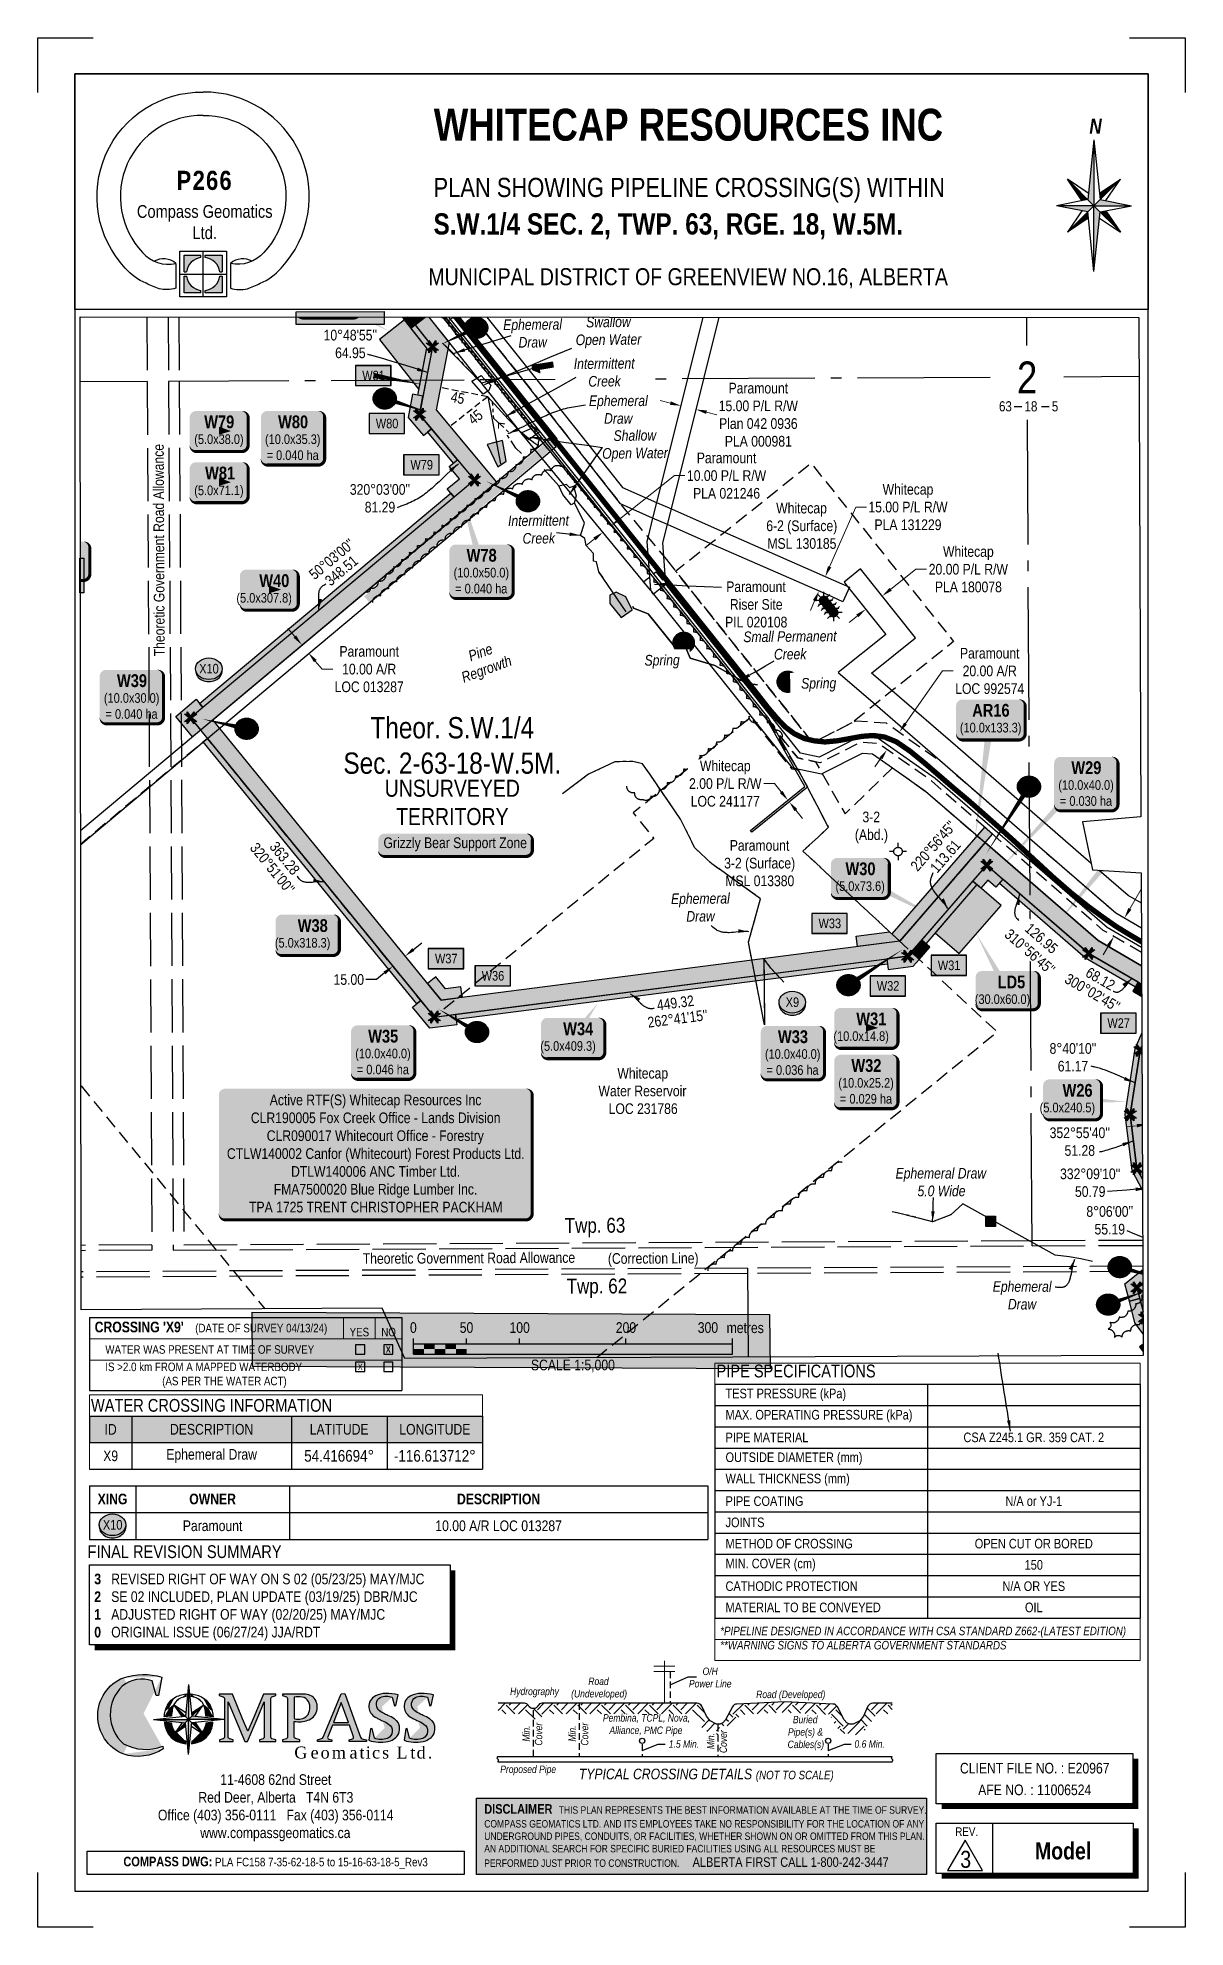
# Paper-space layout 'XING 6' of a CAD drawing. Extents: x -2321 to -1242, y 0 to 1778.
# The model-space entities are those that its viewports show. They can reach past a viewport. Long polylines and large blocks are cut down to what shows.
import ezdxf
from ezdxf.enums import TextEntityAlignment as Align

# ---------------------------------------------------------------- set-up
doc = ezdxf.new("R2010")
doc.units = 0
doc.header["$LTSCALE"] = 5
doc.header["$PDSIZE"] = 0.5
for name, pattern in [('0', [1, 1, 0]), ('foc-ACCESSROAD', [3.75, 2.5, -1.25]), ('foc-QUARTERLINE', [33, 25, -3, 2, -3]), ('foc-TIELINE', [1.875, 1.25, -0.625]), ('foc-TOPO-ephemeral', [6.25, 3.125, -0.625, 0.625, -0.625, 0.625, -0.625]), ('foc-UNSURVEYED', [12.5, 10, -2.5])]:
    doc.linetypes.add(name, pattern=pattern)
doc.layers.get('Defpoints').update_dxf_attribs({"color": 9})
for name, color, linetype in [('10', 1, 'Continuous'), ('9', 3, 'Continuous'), ('AS-ROADS', 254, 'Continuous'), ('AS-UNDERLAY-H', 141, 'Continuous'), ('AS-WILDLIFE-BLOCK', 131, 'Continuous'), ('C-RW', 13, 'Continuous'), ('C-SYMBOL', 7, 'Continuous'), ('C-WS', 13, 'foc-ACCESSROAD'), ('C-WS-S', 13, 'Continuous'), ('CG-BORDER', 2, 'Continuous'), ('CG-LOGO', 7, 'Continuous'), ('CG-NORTH', 7, 'Continuous'), ('CG-NOTES', 7, 'Continuous'), ('D-TXT', 6, 'Continuous'), ('F-AR', 190, 'foc-ACCESSROAD'), ('F-RW', 190, 'Continuous'), ('F-WS', 190, 'foc-ACCESSROAD'), ('F-WS-S', 190, 'Continuous'), ('L-2', 7, 'Continuous'), ('L-BD1', 253, 'Continuous'), ('L-MON', 1, 'Continuous'), ('L-QSEC', 8, 'foc-QUARTERLINE'), ('L-ROAD-T', 7, 'Continuous'), ('L-SECLBL', 7, 'Continuous'), ('L-UNS-T', 3, 'Continuous'), ('L-USEC', 7, 'foc-UNSURVEYED'), ('P-CROSSINGS', 250, 'Continuous'), ('P-ELEVATION', 7, 'Continuous'), ('P-PROPOSED', 10, 'Continuous'), ('P-PROPOSED-H', 21, 'Continuous'), ('P-TEMP-BLOCKS', 250, 'Continuous'), ('P-TEMP-H', 41, 'Continuous'), ('P-TEMP_ACCESS ROAD', 46, 'Continuous'), ('P-TEMP_LOG DECK', 46, 'Continuous'), ('P-TEMP_WORKSPACE', 46, 'Continuous'), ('P-TXT', 4, 'Continuous'), ('P-WORKAREA', 113, 'Continuous'), ('P-WORKAREA-H', 111, 'Continuous'), ('S-1', 1, 'Continuous'), ('S-2', 2, 'Continuous'), ('scout_watercourses', 7, 'Continuous'), ('T-BUSH', 110, '0'), ('T-BUSH-T', 110, 'Continuous'), ('T-CREEK', 160, 'Continuous'), ('T-DRAW', 143, 'foc-TOPO-ephemeral'), ('T-TIE', 201, 'foc-TIELINE'), ('T-WATER', 160, 'Continuous'), ('T-WATER-H', 133, 'Continuous'), ('T-WATER-T', 170, 'Continuous'), ('WETLAND', 143, 'Continuous'), ('WETLAND-T', 146, 'Continuous')]:
    doc.layers.add(name, color=color, linetype=linetype)
for name, color, linetype, lineweight in [('C-AR-T', 13, 'Continuous', 9), ('C-RW-T', 13, 'Continuous', 9), ('C-WS-T', 13, 'Continuous', 9), ('F-AR-T', 190, 'Continuous', 9), ('F-RW-T', 190, 'Continuous', 9), ('F-WS-T', 190, 'Continuous', 9), ('T-TIE-T', 201, 'Continuous', 18)]:
    doc.layers.add(name, color=color, linetype=linetype, lineweight=lineweight)
doc.styles.add('0', font='ARIALN.TTF')
doc.styles.add('100L', font='ARIALN.TTF', dxfattribs={"height": 11})
doc.styles.add('175L', font='ARIALN.TTF', dxfattribs={"height": 20})
doc.styles.add('80', font='ARIALN.TTF', dxfattribs={"height": 10})
doc.styles.add('80CG', font='ARIALN.TTF', dxfattribs={"height": 10})
doc.styles.add('80L', font='ARIALN.TTF', dxfattribs={"height": 10})
doc.styles.add('80LS', font='ARIALNI.TTF', dxfattribs={"height": 10})
doc.styles.add('BOLD', font='ARIALNB.TTF')
doc.styles.add('Crossing', font='ARIALN.TTF', dxfattribs={"height": 10})
doc.styles.add('foc-LtypeFont', font='ARIALN.TTF', dxfattribs={"height": 7.35})
doc.styles.add('SIMPLEX', font='ARIALN.TTF')
doc.styles.get("Standard").update_dxf_attribs({"font": 'ARIALN.TTF'})
doc.linetypes.add('foc-TOPO-flowdirection-NOLINE', pattern='A,0,[">",foc-LtypeFont,S=0.3,R=0,X=0,Y=-0.945],-20,[">",foc-LtypeFont,S=0.3,R=0,X=0,Y=-0.945],0', length=20)
doc.dimstyles.new('Compass 5 000', dxfattribs={"dimscale": 5, "dimtxt": 9, "dimasz": 2, "dimexe": 0.2, "dimexo": 0.0625, "dimgap": 0.5, "dimtad": 0, "dimtih": 1, "dimtoh": 1, "dimzin": 0, "dimdsep": 46, "dimtxsty": '80CG', "dimcen": 0.1, "dimse1": 1, "dimse2": 1, "dimclrd": 256, "dimclrt": 256, "dimaunit": 1, "dimadec": 4, "dimazin": 0, "dimtfac": 0.06, "dimtofl": 0, "dimtmove": 0, "dimatfit": 1, "dimfxl": 0.2, "dimtolj": 1, "dimtzin": 0, "dimlwd": -1, "dimarcsym": 0})

psp = doc.layouts.new('XING 6')

# ---------------------------------------------------------------- texts
at = {"insert": (-2076.3, 1711.2), "char_height": 9, "attachment_point": 1, "style": '80L'}
psp.add_mtext_dynamic_manual_height_columns('\\pi127.65;{\\fArial Narrow|b1|i0|c0|p34;\\H3.3333x;\\C14;WHITECAP RESOURCES INC}\\P\\pi366.3;\\P\\pi127.37;{\\H2x;PLAN SHOWING PIPELINE CROSSING(S) WITHIN\\P\\pi365.98;\\H0.11111x; \\P\\pi146.57;\\fArial Narrow|b1|i0|c0|p34;\\H9.9999x;S.W.1/4 SEC. 2, TWP. 63, RGE. 18, W.5M.}\\P\\pi366.3;\\P\\pi365.98;{\\H0.22222x; \\P\\pi122.54;\\H8.0001x;MUNICIPAL DISTRICT OF GREENVIEW NO.16, ALBERTA}', width=732.59, gutter_width=45, heights=[0], dxfattribs=at)
at = {"layer": 'CG-NOTES', "attachment_point": 1, "style": '80'}
for s, insert, char_height, width in [('\\pi77.332;11-4608 62nd Street\\P\\pi56.725;Red Deer, Alberta   T4N 6T3\\P\\pi18.673;Office (403) 356-0111   Fax (403) 356-0114\\P\\pi58.505;www.compassgeomatics.ca', (-2226.9, 143.9), 10, 257.83), ('\\pi32.506;{\\fArial Narrow|b1|i0|c0|p34;\\H1.125x;\\C14;COMPASS DWG:} PLA FC158 7-35-62-18-5 to 15-16-63-18-5_Rev3', (-2273.2, 66.3), 8, 350.451)]:
    psp.add_mtext(s, dxfattribs=dict(at, insert=insert, char_height=char_height, width=width))

msp = doc.modelspace()

# ---------------------------------------------------------------- texts
at = {"layer": 'C-AR-T', "insert": (524914.078, 6029858.666), "char_height": 9.99481, "width": 82.96282, "attachment_point": 1, "style": '80L'}
msp.add_mtext('\\pi17.93;Whitecap\\P\\pi0.12838;Water Reservoir\\P\\pi9.6971;LOC 231786', dxfattribs=at)
at = {"layer": 'C-SYMBOL', "color": 3, "insert": (524776.686, 6030188.8), "char_height": 19.98963, "width": 203.1369, "attachment_point": 2, "style": '175L'}
msp.add_mtext('Theor. S.W.1/4\\PSec. 2-63-18-W.5M.', dxfattribs=at)
at = {"layer": 'C-WS-T', "insert": (525067.366, 6030390.486), "char_height": 9.99481, "width": 75.12923, "attachment_point": 1, "style": '80L'}
msp.add_mtext('\\pi14.013;Whitecap\\P\\pi4.7099;6-2 (Surface)\\P\\pi5.7632;MSL 130185', dxfattribs=at)
at = {"layer": 'D-TXT', "color": 3, "char_height": 13.9927, "attachment_point": 1, "style": '80L'}
for s, width, insert, rotation in [('Twp. 63', 56.39723, (524882.394, 6029717.39), 0.287075), ('Twp. 62', 56.31133, (524884.17, 6029660.233), 0.302993)]:
    msp.add_mtext_dynamic_manual_height_columns(s, width=width, gutter_width=47.475, heights=[0], dxfattribs=dict(at, insert=insert, rotation=rotation))
at = {"layer": 'F-WS-T', "char_height": 9.99481, "attachment_point": 1, "style": '80L'}
for s, insert, width in [('\\pi8.7631;Paramount\\P\\pi12.169;Riser Site\\P\\pi7.7029;PIL 020108', (525025.627, 6030316.52), 72.58622), ('\\pi7.5495;3-2\\P\\pi0.39427;(Abd.)', (525155.033, 6030099.823), 30.58209)]:
    msp.add_mtext(s, dxfattribs=dict(at, insert=insert, width=width))
at = {"layer": 'F-WS-T', "insert": (525028.971, 6030073.041), "char_height": 9.99481, "width": 72.58622, "attachment_point": 1, "style": '80L', "bg_fill": 3, "box_fill_scale": 1.15, "bg_fill_color": 256, "bg_fill_true_color": 256, "bg_fill_transparency": 0}
msp.add_mtext('\\pi8.7631;Paramount\\P\\pi3.4623;3-2 (Surface)\\P\\pi4.5361;MSL 013380', dxfattribs=at)
at = {"layer": 'L-BD1', "color": 3, "style": '80L'}
for s, height, rotation, p in [("50°03'00''", 9.9948, 39.9765, (524663.223, 6030337.561)), ('348.51', 9.9948, 39.9765, (524672.373, 6030326.647)), ("220°56'45''", 9.99481, 49.086, (525229.241, 6030067.65)), ('363.28', 9.9948, 309.15, (524619.052, 6030056.009)), ('113.61', 9.9948, 49.086, (525240.571, 6030057.831)), ("320°51'00''", 9.99481, 309.15, (524607.426, 6030046.544)), ("300°02'45''", 9.99481, 329.986, (525378.927, 6029929.575)), ('68.12', 9.9948, 329.986, (525386.427, 6029942.557)), ("262°41'15''", 9.99481, 7.313076, (524988.668, 6029905.076)), ('449.32', 9.9948, 7.313076, (524986.593, 6029919.924))]:
    msp.add_text(s, height=height, rotation=rotation, dxfattribs=at).set_placement(p, align=Align.MIDDLE)
at = {"layer": 'L-BD1', "color": 3, "attachment_point": 2, "style": '80L'}
for s, insert, char_height, width in [("10°48'55''\\P64.95", (524680.78, 6030553.25), 9.9948, 49.91039), ("320°03'00''\\P81.29", (524708.642, 6030408.036), 9.99481, 56.27817), ("8°40'10''\\P61.17", (525360.624, 6029881.984), 9.9948, 43.54262), ("352°55'40''\\P51.28", (525367.041, 6029802.627), 9.99481, 56.27817), ("332°09'10''\\P50.79", (525376.834, 6029763.989), 9.99481, 56.27817), ("8°06'00''\\P55.19", (525395.248, 6029728.593), 9.9948, 43.54262)]:
    msp.add_mtext(s, dxfattribs=dict(at, insert=insert, char_height=char_height, width=width))
at = {"layer": 'L-ROAD-T', "style": '80L'}
for s, rotation, p in [('Theoretic Government Road Allowance', 90.270788, (524500.619, 6030345.927)), ('Theoretic Government Road Allowance', 0.287102, (524792.336, 6029679.792)), ('(Correction Line)', 0.287102, (524965.687, 6029679.525))]:
    msp.add_text(s, height=9.99481, rotation=rotation, dxfattribs=at).set_placement(p, align=Align.MIDDLE_CENTER)
at = {"layer": 'L-UNS-T', "color": 3, "insert": (524776.686, 6030108.419), "char_height": 15.9917, "attachment_point": 5, "style": '80L'}
msp.add_mtext_dynamic_manual_height_columns('UNSURVEYED TERRITORY', width=126.3482, gutter_width=47.475, heights=[0], dxfattribs=at)
at = {"layer": 'T-BUSH-T', "insert": (524801.403, 6030254.505), "char_height": 9.9948, "width": 48.80588, "attachment_point": 2, "rotation": 20, "style": '80LS'}
msp.add_mtext('Pine\\PRegrowth', dxfattribs=at)
at = {"layer": 'T-TIE-T', "style": '80L'}
for rotation, p in [(349.184328, (524781.773, 6030489.194)), (38.394028, (524798.387, 6030471.037))]:
    msp.add_text('45', height=9.9948, rotation=rotation, dxfattribs=at).set_placement(p, align=Align.MIDDLE)
at = {"layer": 'T-WATER-T', "insert": (524904.893, 6030491.489), "char_height": 9.98668, "attachment_point": 1, "style": '80L'}
msp.add_mtext_dynamic_manual_height_columns('\\pi0.3695;{\\fArial Narrow|b0|i1|c0|p34;Ephemeral \\P\\pi14.617;Draw}', width=55.99274, gutter_width=49.974, heights=[0], dxfattribs=at)
at = {"layer": 'T-WATER-T', "char_height": 9.98668, "attachment_point": 1, "rotation": 0.56433, "style": '80L'}
for s, insert, width in [('\\pi0.32583;{\\fArial Narrow|b0|i1|c0|p34;Intermittent\\P\\pi13.848;Creek}', (524828.742, 6030378.468), 57.77875), ('\\pi0.8696;{\\fArial Narrow|b0|i1|c0|p34;Small Permanent \\P\\pi29.518;Creek}', (525049.576, 6030269.288), 89.11927)]:
    msp.add_mtext(s, dxfattribs=dict(at, insert=insert, width=width))
at = {"layer": 'T-WATER-T', "linetype": 'ByBlock', "char_height": 9.98668, "attachment_point": 1, "style": '80L'}
for s, width, insert in [('\\pi0.32583;{\\fArial Narrow|b0|i1|c0|p34;Ephemeral Draw\\P\\pi20.923;5.0 Wide}', 85.91313, (525193.417, 6029764.586)), ('\\pi0.3695;{\\fArial Narrow|b0|i1|c0|p34;Ephemeral \\P\\pi14.617;Draw}', 55.99274, (525284.771, 6029657.979))]:
    msp.add_mtext_dynamic_manual_height_columns(s, width=width, gutter_width=49.974, heights=[0], dxfattribs=dict(at, insert=insert))
at = {"layer": 'WETLAND-T', "char_height": 9.98668, "attachment_point": 1, "rotation": 0.56433, "style": '80L'}
for s, width, insert in [('\\pi10.507;{\\fArial Narrow|b0|i1|c0|p34;Swallow \\P\\pi0.57447;Open Water}', 62.7789, (524892.003, 6030565.402)), ('\\pi30.227;{\\fArial Narrow|b0|i1|c0|p34;Shallow\\P\\pi19.348;Open Water}', 100.32608, (524898.152, 6030458.346))]:
    msp.add_mtext_dynamic_manual_height_columns(s, width=width, gutter_width=49.974, heights=[0], dxfattribs=dict(at, insert=insert))

# ---------------------------------------------------------------- blocks, each defined once
blk = doc.blocks.new('cg-north')
at = {"linetype": 'Continuous'}
for points in [[(-0.3, 62), (-6.2, 6), (-0.3, 0.1)], [(-25.2, 25), (-11.6, 4.9), (-6.2, 6)], [(24.6, 25), (5, 11.8), (5.6, 6)], [(-0.3, 0.1), (-35.5, 0.1), (-6.2, -5.8)], [(5.6, 6), (-0.3, 0.1), (34.9, 0.1)], [(5.6, -5.8), (-0.3, 0.1), (-0.3, -61.7)], [(-5.6, -11.5), (-6.2, -5.8), (-25.2, -24.8)], [(11, -4.7), (5.6, -5.8), (24.6, -24.8)]]:
    blk.add_hatch(color=14, dxfattribs=at).paths.add_polyline_path(points)
at = {"color": 14, "linetype": 'Continuous'}
for p, q in [((-0.3, 62), (-6.2, 6)), ((-0.3, 62), (-0.3, 0.1)), ((-0.3, 62), (5.6, 6)), ((-0.3, 0.1), (-25.2, 25)), ((-11.6, 4.9), (-25.2, 25)), ((-5.6, 11.8), (-25.2, 25)), ((-0.3, 0.1), (24.6, 25)), ((5, 11.8), (24.6, 25)), ((11, 4.9), (24.6, 25)), ((-6.2, 6), (-35.5, 0.1)), ((-0.3, 0.1), (-35.5, 0.1)), ((-6.2, -5.8), (-35.5, 0.1)), ((-0.3, 0.1), (-25.2, -24.8)), ((-0.3, 0.1), (24.6, -24.8)), ((-0.3, -61.7), (-0.3, 0.1)), ((-0.3, 0.1), (34.9, 0.1)), ((5.6, 6), (34.9, 0.1)), ((5.6, -5.8), (34.9, 0.1)), ((-11.6, -4.7), (-25.2, -24.8)), ((-5.6, -11.5), (-25.2, -24.8)), ((-0.3, -61.7), (-6.2, -5.8)), ((-0.3, -61.7), (5.6, -5.8)), ((5, -11.5), (24.6, -24.8)), ((10.9, -4.5), (11, -4.7)), ((11, -4.7), (24.6, -24.8))]:
    blk.add_line(p, q, dxfattribs=at)
at = {"color": 14, "linetype": 'Continuous', "insert": (-10.2, 82), "char_height": 14, "width": 22.782, "attachment_point": 1, "style": '80CG'}
blk.add_mtext('\\pi5.6372;{\\fArial Narrow|b1|i1|c0|p34;N}', dxfattribs=at)
blk = doc.blocks.new('*U59')
at = {"layer": 'Defpoints'}
for p, q in [((0, 1778), (52.2, 1778)), ((0, 1726.5), (0, 1778)), ((1027.2, 1778), (1079.5, 1778)), ((1079.5, 1778), (1079.5, 1726.5)), ((0, 0), (0, 51.5)), ((1079.5, 51.5), (1079.5, 0)), ((52.2, 0), (0, 0)), ((1079.5, 0), (1027.2, 0))]:
    blk.add_line(p, q, dxfattribs=at)
at = {"layer": 'S-1'}
for p, q in [((0, 1778), (0, 1778)), ((1079.5, 1778), (1079.5, 1778)), ((0, 0), (0, 0)), ((1079.5, 0), (1079.5, 0))]:
    blk.add_line(p, q, dxfattribs=at)
at = {"layer": 'S-2'}
blk.add_lwpolyline([(34.7, 34), (1044.7, 34), (1044.7, 1744), (34.7, 1744)], close=True, dxfattribs=at)
at = {"style": '80', "flags": 1}
blk.add_attdef('PAGENUMBER', (52.2, 51.5), '', height=10, rotation=90, dxfattribs=at)
blk = doc.blocks.new('c_logo')
h = blk.add_hatch(color=256)
edge = h.paths.add_edge_path()
edge.add_arc((-141.8, -18.9), 63, 74.1661, 107.5113, ccw=False)
edge.add_line((-124.6, 41.7), (-127.8, 24.4))
edge.add_line((-127.8, 24.4), (-129.9, 24.3))
edge.add_line((-129.9, 24.3), (-133.7, 38))
edge.add_arc((-143.5, 10.5), 29.1, 70.3832, 129.1598)
edge.add_arc((-136.2, 6.6), 36.9, 134.0613, 228.3206)
edge.add_arc((-139.8, 16.8), 43.2, 241.0325, 291.7344)
edge.add_line((-123.8, -23.3), (-123.3, -25.7))
edge.add_arc((-147.3, 10.4), 43.4, 251.5179, 303.5841, ccw=False)
edge.add_arc((-146.1, 5.2), 38.8, 112.1026, 247.4698, ccw=False)
h = blk.add_hatch(color=256)
edge = h.paths.add_edge_path()
edge.add_arc((-89, 1.8), 33.4, 166.6682, 175.6601, ccw=False)
edge.add_arc((-102.3, 5.6), 19.6, 121.6531, 168.6953, ccw=False)
edge.add_arc((-99.6, 0.9), 25, 95.0736, 121.1383, ccw=False)
edge.add_line((-101.8, 25.8), (-102.1, 23.3))
edge.add_arc((-99.9, 6.4), 17.1, 97.444, 127.0912)
edge.add_arc((-98.7, 8.4), 16.4, 134.7148, 171.0442)
edge.add_arc((-73.8, 3.2), 41.8, 169.3159, 177.5034)
edge.add_line((-115.5, 5), (-122.3, 4.3))
at = {"linetype": 'Continuous'}
for points in [[(-99.4, 34.7), (-102.5, 4.9), (-99.4, 1.7)], [(-99.4, 1.7), (-132.4, 1.7), (-102.5, -1.4)], [(-112.7, 15), (-105.6, 4.5), (-102.5, 4.9)], [(-96.3, 4.9), (-99.4, 1.7), (-66.4, 1.7)], [(-96.3, -1.4), (-99.4, 1.7), (-99.4, -31.3)], [(-86.1, 15), (-96.6, 7.9), (-96.3, 4.9)], [(-102.2, -4.5), (-102.5, -1.4), (-112.7, -11.6)], [(-93.2, -1.1), (-96.3, -1.4), (-86.1, -11.6)]]:
    blk.add_hatch(color=14, dxfattribs=at).paths.add_polyline_path(points)
h = blk.add_hatch(color=256)
edge = h.paths.add_edge_path()
edge.add_arc((-99.1, 0.9), 25, 58.8617, 85.0803, ccw=False)
edge.add_arc((-96.4, 5.6), 19.6, 11.3047, 58.3469, ccw=False)
edge.add_arc((-109.7, 1.8), 33.4, 4.3278, 13.3318, ccw=False)
edge.add_line((-76.4, 4.3), (-83.2, 5))
edge.add_arc((-124.9, 3.2), 41.8, 2.487, 10.6841)
edge.add_arc((-100.1, 8.4), 16.4, 8.9558, 45.2852)
edge.add_arc((-98.8, 6.4), 17.1, 52.9088, 82.7833)
edge.add_line((-96.7, 23.3), (-97, 25.8))
h = blk.add_hatch(color=256)
edge = h.paths.add_edge_path()
edge.add_line((-48.6, 2.5), (-58.3, 25.6))
edge.add_line((-58.3, 25.6), (-70.6, 25.6))
edge.add_line((-70.6, 25.6), (-70.6, 24.2))
edge.add_line((-70.6, 24.2), (-66.8, 23))
edge.add_arc((-67.2, 21.6), 1.5, 0, 72.6157, ccw=False)
edge.add_line((-65.7, 21.6), (-65.7, 2.5))
edge.add_line((-65.7, 2.5), (-65.7, -14.9))
edge.add_arc((-67.2, -14.9), 1.5, -73.424, 0, ccw=False)
edge.add_line((-66.8, -16.3), (-70.5, -17.4))
edge.add_line((-70.5, -17.4), (-70.5, -18.9))
edge.add_line((-70.5, -18.9), (-57.6, -18.9))
edge.add_line((-57.6, -18.9), (-57.6, -17.5))
edge.add_line((-57.6, -17.5), (-61.1, -16.4))
edge.add_arc((-60.6, -15), 1.5, 180, 252.4646, ccw=False)
edge.add_line((-62.1, -15), (-62.1, 2.5))
edge.add_line((-62.1, 2.5), (-62.1, 18.4))
edge.add_line((-62.1, 18.4), (-46.4, -18.9))
edge.add_line((-46.4, -18.9), (-44.1, -18.9))
edge.add_line((-44.1, -18.9), (-35, 2.5))
edge.add_line((-35, 2.5), (-28.3, 18.3))
edge.add_line((-28.3, 18.3), (-28.3, 2.5))
edge.add_line((-28.3, 2.5), (-28.3, -15))
edge.add_arc((-29.8, -15), 1.5, -73.424, 0, ccw=False)
edge.add_line((-29.4, -16.4), (-32.7, -17.4))
edge.add_line((-32.7, -17.4), (-32.7, -18.9))
edge.add_line((-32.7, -18.9), (-17.3, -18.9))
edge.add_line((-17.3, -18.9), (-17.3, -17.5))
edge.add_line((-17.3, -17.5), (-21, -16.3))
edge.add_arc((-20.5, -14.9), 1.5, 180, 252.4646, ccw=False)
edge.add_line((-22, -14.9), (-22, 2.5))
edge.add_line((-22, 2.5), (-22, 21.7))
edge.add_arc((-20.5, 21.7), 1.5, 107.3843, 180, ccw=False)
edge.add_line((-21, 23.1), (-17.4, 24.2))
edge.add_line((-17.4, 24.2), (-17.4, 25.6))
edge.add_line((-17.4, 25.6), (-29.1, 25.6))
edge.add_line((-29.1, 25.6), (-38.8, 2.5))
edge.add_line((-38.8, 2.5), (-43.7, -9.1))
edge.add_line((-43.7, -9.1), (-48.6, 2.5))
h = blk.add_hatch(color=256)
h.paths.add_polyline_path([(7.6, 25.6), (-11.1, 25.6), (-11.1, 24.2), (-7.3, 23, -0.326805), (-6.3, 21.6), (-6.3, -14.9, -0.331803), (-7.4, -16.3), (-11.1, -17.4), (-11.1, -18.9), (5.3, -18.9), (5.3, -17.5), (1, -16.2, -0.327162), (0, -14.7), (0, 0, 0.135693), (12.6, 1, 0.518306), (18.8, 21.8, 0.201798)])
h.paths.add_polyline_path([(0, 22.9, -0.05909), (7.3, 22.8, -0.236459), (13.3, 18.7, -0.297964), (11.9, 5.1, -0.269959), (0.5, 2.5, -0.011455), (0, 2.6)], flags=16)
h = blk.add_hatch(color=256)
h.paths.add_polyline_path([(47.4, 26.1), (44.1, 25.8), (34.4, 2.5), (27.1, -15, -0.225541), (25.7, -16.2), (21.8, -17.4), (21.8, -18.9), (34.7, -18.9), (35.3, -18.9), (35.3, -17.5), (32.4, -16.6, -0.43446), (31.4, -14.6), (35.8, -3.6), (51.8, -3.6), (55.7, -14.5, -0.430441), (54.7, -16.5), (51.5, -17.4), (51.5, -18.9), (67.8, -18.9), (67.8, -17.5), (63.9, -16.3, -0.232291), (62.4, -14.9), (56.1, 2.5)])
h.paths.add_polyline_path([(44.1, 17.7), (49.6, 2.5), (50.9, -1.1), (36.8, -1.1), (38.2, 2.5)], flags=16)
h = blk.add_hatch(color=256)
edge = h.paths.add_edge_path()
edge.add_arc((103.3, 50.8), 54.1, 243.1997, 248.1345)
edge.add_arc((69.9, -30.2), 33.5, 55.7647, 66.7239, ccw=False)
edge.add_arc((84.5, -9), 7.7, -65.6478, 57.1428, ccw=False)
edge.add_arc((81.8, 0.7), 17.7, 248.3428, 289.4425, ccw=False)
edge.add_line((75.3, -15.8), (73.1, -6.7))
edge.add_line((73.1, -6.7), (71.7, -6.9))
edge.add_line((71.7, -6.9), (70.1, -17.8))
edge.add_arc((81.2, 14.2), 33.9, 250.8905, 281.4155)
edge.add_arc((84.6, -3.1), 16.2, 281.7683, 321.9948)
edge.add_arc((87.3, -7), 11.8, 328.8789, 398.35)
edge.add_arc((79.7, -17.6), 24.7, 46.7096, 54.4302)
edge.add_arc((79.7, -17.6), 24.7, 54.4302, 70.3091)
edge.add_arc((139.4, 119.6), 125, 243.6166, 245.7228, ccw=False)
edge.add_arc((89.5, 20.6), 14.2, 223.2297, 246.3738, ccw=False)
edge.add_arc((84.7, 16.1), 7.62, 121.2723, 223.353, ccw=False)
edge.add_arc((86.6, 7.5), 16.2, 69.6826, 111.1397, ccw=False)
edge.add_line((92.2, 22.7), (94.3, 14.7))
edge.add_line((94.3, 14.7), (95.6, 14.9))
edge.add_line((95.6, 14.9), (97.6, 24.9))
edge.add_arc((87.2, -14.4), 40.7, 75.2956, 91.6843)
edge.add_arc((86, 5.6), 20.7, 89.7518, 117.221)
edge.add_arc((80.5, 14.4), 10.4, 112.8657, 186.9967)
edge.add_arc((81.9, 14.2), 11.8, 185.0082, 240.0685)
edge.add_arc((103.3, 50.8), 54.1, 239.829, 243.1997)
h = blk.add_hatch(color=256)
edge = h.paths.add_edge_path()
edge.add_arc((136.5, 50.8), 54.1, 243.1997, 248.1345)
edge.add_arc((103.1, -30.2), 33.5, 55.7647, 66.7239, ccw=False)
edge.add_arc((117.7, -9), 7.7, -65.6478, 57.1428, ccw=False)
edge.add_arc((115, 0.7), 17.7, 248.3428, 289.4425, ccw=False)
edge.add_line((108.5, -15.8), (106.3, -6.7))
edge.add_line((106.3, -6.7), (104.8, -6.9))
edge.add_line((104.8, -6.9), (103.3, -17.8))
edge.add_arc((114.4, 14.2), 33.9, 250.8905, 281.4155)
edge.add_arc((117.8, -3.1), 16.2, 281.7683, 321.9948)
edge.add_arc((120.5, -7), 11.8, 328.8789, 398.35)
edge.add_arc((112.8, -17.6), 24.7, 46.7096, 54.4302)
edge.add_arc((112.8, -17.6), 24.7, 54.4302, 70.3091)
edge.add_arc((172.5, 119.6), 125, 243.6166, 245.7228, ccw=False)
edge.add_arc((122.7, 20.6), 14.2, 223.2297, 246.3738, ccw=False)
edge.add_arc((117.9, 16.1), 7.62, 121.2723, 223.353, ccw=False)
edge.add_arc((119.8, 7.5), 16.2, 69.6826, 111.1397, ccw=False)
edge.add_line((125.4, 22.7), (127.5, 14.7))
edge.add_line((127.5, 14.7), (128.8, 14.9))
edge.add_line((128.8, 14.9), (130.8, 24.9))
edge.add_arc((120.4, -14.4), 40.7, 75.2956, 91.6843)
edge.add_arc((119.2, 5.6), 20.7, 89.7518, 117.221)
edge.add_arc((113.7, 14.4), 10.4, 112.8657, 186.9967)
edge.add_arc((115.1, 14.2), 11.8, 185.0082, 240.0685)
edge.add_arc((136.5, 50.8), 54.1, 239.829, 243.1997)
h = blk.add_hatch(color=256)
edge = h.paths.add_edge_path()
edge.add_arc((-89, 3), 33.4, 186.7164, 193.3318)
edge.add_arc((-102.3, -0.8), 19.6, 191.3047, 238.3469)
edge.add_arc((-99.6, 3.9), 25, 238.8617, 264.5936)
edge.add_line((-102, -21), (-102.2, -18.5))
edge.add_arc((-99.9, -1.6), 17.1, 232.9088, 262.0641, ccw=False)
edge.add_arc((-98.7, -3.6), 16.4, 188.9558, 225.2852, ccw=False)
edge.add_arc((-73.8, 1.6), 41.8, 184.3813, 190.6841, ccw=False)
edge.add_line((-115.5, -1.6), (-122.2, -0.9))
h = blk.add_hatch(color=256)
edge = h.paths.add_edge_path()
edge.add_arc((-124.9, 1.6), 41.8, 349.3159, 355.6284, ccw=False)
edge.add_arc((-100.1, -3.6), 16.4, 314.7148, 351.0442, ccw=False)
edge.add_arc((-98.8, -1.6), 17.1, 277.7082, 307.0912, ccw=False)
edge.add_line((-96.5, -18.5), (-96.8, -21))
edge.add_arc((-99.1, 3.9), 25, 275.2524, 301.1383)
edge.add_arc((-96.4, -0.8), 19.6, 301.6531, 348.6953)
edge.add_arc((-109.7, 3), 33.4, 346.6682, 353.2958)
edge.add_line((-76.6, -0.9), (-83.3, -1.6))
at = {"color": 14, "linetype": 'Continuous'}
for p, q in [((-99.4, 34.7), (-102.5, 4.9)), ((-99.4, 34.7), (-99.4, 1.7)), ((-99.4, 34.7), (-96.3, 4.9)), ((-132.4, 1.7), (-102.5, 4.9)), ((-132.4, 1.7), (-102.5, -1.4)), ((-132.4, 1.7), (-99.4, 1.7)), ((-99.4, 1.7), (-112.7, 15)), ((-105.6, 4.5), (-112.7, 15)), ((-102.2, 7.9), (-112.7, 15)), ((-99.4, 1.7), (-112.7, -11.6)), ((-99.4, 1.7), (-86.1, 15)), ((-66.4, 1.7), (-99.4, 1.7)), ((-99.4, 1.7), (-86.1, -11.6)), ((-99.4, -31.3), (-99.4, 1.7)), ((-96.6, 7.9), (-86.1, 15)), ((-66.4, 1.7), (-96.3, 4.9)), ((-66.4, 1.7), (-96.3, -1.4)), ((-93.2, 4.5), (-86.1, 15)), ((-105.6, -1.1), (-112.7, -11.6)), ((-102.2, -4.5), (-112.7, -11.6)), ((-99.4, -31.3), (-102.5, -1.4)), ((-99.4, -31.3), (-96.3, -1.4)), ((-96.6, -4.5), (-86.1, -11.6)), ((-93.2, -1.1), (-86.1, -11.6))]:
    blk.add_line(p, q, dxfattribs=at)
at = {"flags": 128}
for points in [[(-160.8, 41.1, -0.146532), (-124.6, 41.7), (-127.8, 24.4), (-129.9, 24.3), (-133.7, 38, 0.262236), (-161.9, 33.1, 0.436158), (-160.8, -21, 0.22491), (-123.8, -23.3), (-123.3, -25.7, -0.231173), (-161, -30.7, -0.670499)], [(-122.3, 4.3, -0.039254), (-121.5, 9.5, -0.208192), (-112.6, 22.3, -0.114221), (-101.8, 25.8), (-102.1, 23.3, 0.130087), (-110.2, 20, 0.159858), (-114.8, 10.9, 0.03574), (-115.5, 5)], [(-97, 25.8, -0.114902), (-86.2, 22.3, -0.208192), (-77.2, 9.5, -0.039307), (-76.4, 4.3), (-83.2, 5, 0.035782), (-83.9, 10.9, 0.159858), (-88.5, 20, 0.131095), (-96.7, 23.3)], [(-48.6, 2.5), (-58.3, 25.6), (-70.6, 25.6), (-70.6, 24.2), (-66.8, 23, -0.327892), (-65.7, 21.6), (-65.7, 2.5), (-65.7, -14.9, -0.331803), (-66.8, -16.3), (-70.5, -17.4), (-70.5, -18.9), (-57.6, -18.9), (-57.6, -17.5), (-61.1, -16.4, -0.327162), (-62.1, -15), (-62.1, 2.5), (-62.1, 18.4), (-46.4, -18.9), (-44.1, -18.9), (-35, 2.5), (-28.3, 18.3), (-28.3, 2.5), (-28.3, -15, -0.331803), (-29.4, -16.4), (-32.7, -17.4), (-32.7, -18.9), (-17.3, -18.9), (-17.3, -17.5), (-21, -16.3, -0.327162), (-22, -14.9), (-22, 2.5), (-22, 21.7, -0.327892), (-21, 23.1), (-17.4, 24.2), (-17.4, 25.6), (-29.1, 25.6), (-38.8, 2.5), (-43.7, -9.1)], [(78.9, 2.5, 0.021535), (83.1, 0.5, -0.047855), (88.7, -2.5, -0.593701), (87.7, -16, -0.181278), (75.3, -15.8), (73.1, -6.7), (71.7, -6.9), (70.1, -17.8, 0.133984), (87.9, -19, 0.177346), (97.4, -13.1, 0.312763), (96.6, 0.4, 0.0337), (94, 2.5, 0.069396), (88, 5.6, -0.00919), (83.8, 7.6, -0.10133), (79.2, 10.9, -0.477408), (80.8, 22.6, -0.18289), (92.2, 22.7), (94.3, 14.7), (95.6, 14.9), (97.6, 24.9, 0.071631), (86.1, 26.3, 0.120434), (76.5, 24, 0.335231), (70.2, 13.1, 0.244978), (76.1, 4, 0.014709)], [(112.1, 2.5, 0.021535), (116.3, 0.5, -0.047855), (121.9, -2.5, -0.593701), (120.9, -16, -0.181278), (108.5, -15.8), (106.3, -6.7), (104.8, -6.9), (103.3, -17.8, 0.133984), (121.1, -19, 0.177346), (130.6, -13.1, 0.312763), (129.8, 0.4, 0.0337), (127.2, 2.5, 0.069396), (121.2, 5.6, -0.00919), (117, 7.6, -0.10133), (112.4, 10.9, -0.477408), (113.9, 22.6, -0.18289), (125.4, 22.7), (127.5, 14.7), (128.8, 14.9), (130.8, 24.9, 0.071631), (119.2, 26.3, 0.120434), (109.7, 24, 0.335231), (103.4, 13.1, 0.244978), (109.3, 4, 0.014709)], [(-122.2, -0.9, 0.028873), (-121.5, -4.7, 0.208192), (-112.6, -17.5, 0.11275), (-102, -21), (-102.2, -18.5, -0.127905), (-110.2, -15.2, -0.159858), (-114.8, -6.1, -0.027508), (-115.5, -1.6)], [(-83.3, -1.6, -0.02755), (-83.9, -6.1, -0.159858), (-88.5, -15.2, -0.128915), (-96.5, -18.5), (-96.8, -21, 0.113431), (-86.2, -17.5, 0.208192), (-77.2, -4.7, 0.028926), (-76.6, -0.9)]]:
    blk.add_lwpolyline(points, format="xyb", close=True, dxfattribs=at)
for points in [[(-11.1, -18.9), (5.3, -18.9), (5.3, -17.5), (1, -16.2, -0.327162), (0, -14.7), (0, 0, 0.135693), (12.6, 1, 0.518306), (18.8, 21.8, 0.201798), (7.6, 25.6), (-11.1, 25.6), (-11.1, 24.2), (-7.3, 23, -0.326805), (-6.3, 21.6), (-6.3, -14.9, -0.331803), (-7.4, -16.3), (-11.1, -17.4), (-11.1, -18.9), (1.8, -18.9)], [(0.5, 2.5, 0.269959), (11.9, 5.1, 0.297964), (13.3, 18.7, 0.236459), (7.3, 22.8, 0.05909), (0, 22.9), (0, 2.6, 0.011455), (0.5, 2.5, 0.011455)], [(34.7, -18.9), (21.8, -18.9), (21.8, -17.4), (25.7, -16.2, 0.225541), (27.1, -15), (34.4, 2.5), (44.1, 25.8), (47.4, 26.1), (56.1, 2.5), (62.4, -14.9, 0.232291), (63.9, -16.3), (67.8, -17.5), (67.8, -18.9), (51.5, -18.9), (51.5, -17.4), (54.7, -16.5, 0.430441), (55.7, -14.5), (51.8, -3.6), (35.8, -3.6), (31.4, -14.6, 0.43446), (32.4, -16.6), (35.3, -17.5), (35.3, -18.9), (21.8, -18.9)]]:
    blk.add_lwpolyline(points, format="xyb", dxfattribs=at)
blk.add_lwpolyline([(50.9, -1.1), (49.6, 2.5), (44.1, 17.7), (38.2, 2.5), (36.8, -1.1)], close=True, dxfattribs=at)
at = {"insert": (0, -23.7), "char_height": 11.25, "width": 132.416, "attachment_point": 1, "style": '80CG'}
blk.add_mtext('{\\fBook Antiqua|b0|i0|c0|p18;\\T1.25;Geomatics Ltd.}', dxfattribs=at)
blk = doc.blocks.new('STAMP')
at = {"linetype": 'Continuous'}
h = blk.add_hatch(color=256, dxfattribs=at)
h.dxf.hatch_style = 1
h.paths.add_polyline_path([(-3.5, -57.3), (-3.5, -55.2), (-19.4, -55.2), (-19.4, -70.8), (-17, -70.8, -0.341095)])
h.paths.add_polyline_path([(14.1, -70.8), (16.5, -70.8), (16.5, -55.2), (0.5, -55.2), (0.5, -57.3, -0.341095)])
h.paths.add_polyline_path([(0.5, -88.4), (0.5, -90.4), (16.5, -90.4), (16.5, -74.8), (14.1, -74.8, -0.341095)])
h.paths.add_polyline_path([(-17, -74.8), (-19.4, -74.8), (-19.4, -90.4), (-3.5, -90.4), (-3.5, -88.4, -0.341095)])
for p, q in [((-1.5, -94.4), (-1.5, -51.2)), ((-19.4, -70.8), (-17, -70.8)), ((-3.5, -57.3), (-3.5, -55.2)), ((0.5, -57.3), (0.5, -55.2)), ((14.1, -70.8), (16.5, -70.8)), ((-23.4, -72.8), (20.5, -72.8)), ((-19.4, -74.8), (-17, -74.8)), ((-3.5, -90.4), (-3.5, -88.4)), ((0.5, -90.4), (0.5, -88.4)), ((14.1, -74.8), (16.5, -74.8))]:
    blk.add_line(p, q, dxfattribs=at)
at = {"linetype": 'Continuous', "flags": 128}
for points in [[(-1.5, 76.4, 0.665153), (-58.4, -52.5, 0.284669), (-27.2, -62.8), (-27.2, -86.2, -0.121434), (-43, -86.6, -0.034119), (-55.1, -81.5, -0.115846), (-74.8, -67.2, -0.661414), (-1.5, 98.4, 0.661414)], [(-1.5, 76.4, -0.665153), (55.5, -52.5, -0.284669), (24.2, -62.8), (24.2, -86.2, 0.121434), (40.1, -86.6, 0.034119), (52.2, -81.5, 0.115846), (71.9, -67.2, 0.661414), (-1.5, 98.4, -0.661414)]]:
    blk.add_lwpolyline(points, format="xyb", dxfattribs=at)
at = {"linetype": 'Continuous'}
blk.add_lwpolyline([(20.5, -94.4), (-23.4, -94.4), (-23.4, -51.2), (20.5, -51.2)], close=True, dxfattribs=at)
for points in [[(-19.4, -70.8), (-19.4, -55.2), (-3.5, -55.2)], [(0.5, -55.2), (16.5, -55.2), (16.5, -70.8)], [(-3.5, -90.4), (-19.4, -90.4), (-19.4, -74.8)], [(16.5, -74.8), (16.5, -90.4), (0.5, -90.4)]]:
    blk.add_lwpolyline(points, dxfattribs=at)
for centre, radius, start, end in [((-38.8, -76.5), 18, 49.7767, 119.1818), ((-1.5, -72.8), 15.7, 97.3315, 172.6685), ((-1.5, -72.8), 15.7, 7.3315, 82.6685), ((35.9, -76.5), 18, 60.8182, 130.2233), ((-1.5, -72.8), 15.7, 187.3315, 262.6685), ((-1.5, -72.8), 15.7, 277.3315, 352.6685)]:
    blk.add_arc(centre, radius, start, end, dxfattribs=at)
at = {"linetype": 'Continuous', "attachment_point": 5, "style": '80CG'}
for s, width, insert, char_height in [('{\\fArial Narrow|b1|i0|c0|p34;\\T1.1;P266}', 51.54, (0, 15.2), 18), ('Compass Geomatics\\PLtd.', 127.184, (0, -24), 12)]:
    blk.add_mtext_dynamic_manual_height_columns(s, width=width, gutter_width=45, heights=[0], dxfattribs=dict(at, insert=insert, char_height=char_height))
blk = doc.blocks.new('*U318')
at = {"layer": 'CG-NOTES'}
h = blk.add_hatch(dxfattribs=at)
h.set_pattern_fill('EARTH', color=256, scale=2.5, angle=45)
h.set_pattern_definition([(45, (-342.701, 88.198), (2e-15, 22.45064), [15.875, -15.875]), (45, (-346.91, 92.408), (2e-15, 22.45064), [15.875, -15.875]), (45, (-351.12, 96.617), (2e-15, 22.45064), [15.875, -15.875]), (135, (-351.12, 99.424), (-22.45064, 2e-15), [15.875, -15.875]), (135, (-346.91, 103.633), (-22.45064, 2e-15), [15.875, -15.875]), (135, (-342.701, 107.843), (-22.45064, 2e-15), [15.875, -15.875])])
edge = h.paths.add_edge_path()
edge.add_line((15.1, 1.3), (15.1, 3.7))
edge.add_line((15.1, 3.7), (22.6, 3.7))
edge.add_line((22.6, 3.7), (22.6, -1.3))
edge.add_line((22.6, -1.3), (25.5, -1.3))
edge.add_line((25.5, -1.3), (25.5, 7.1))
edge.add_line((25.5, 7.1), (34.7, 7.1))
edge.add_line((34.7, 7.1), (34.7, 1.6))
edge.add_line((34.7, 1.6), (35.1, 1.8))
edge.add_line((35.1, 1.8), (39.6, 7.4))
edge.add_line((39.6, 7.4), (45, 17.7))
edge.add_line((45, 17.7), (87, 19.7))
edge.add_line((87, 19.7), (129, 17.7))
edge.add_line((129, 17.7), (134.5, 7.4))
edge.add_line((134.5, 7.4), (139, 1.8))
edge.add_line((139, 1.8), (146, -1.3))
edge.add_line((146, -1.3), (153.7, -1.3))
edge.add_line((153.7, -1.3), (164.1, 3.9))
edge.add_line((164.1, 3.9), (169.5, 11.1))
edge.add_line((169.5, 11.1), (172.9, 18.3))
edge.add_line((172.9, 18.3), (188, 18.3))
edge.add_line((188, 18.3), (188, 28.3))
edge.add_line((188, 28.3), (169.7, 28.3))
edge.add_arc((169.7, 23.3), 5, 90, 154.7868)
edge.add_line((165.2, 25.5), (160.9, 16.3))
edge.add_line((160.9, 16.3), (157.5, 11.8))
edge.add_line((157.5, 11.8), (151.3, 8.7))
edge.add_line((151.3, 8.7), (148.2, 8.7))
edge.add_line((148.2, 8.7), (145.3, 10))
edge.add_line((145.3, 10), (142.9, 12.9))
edge.add_line((142.9, 12.9), (136.5, 24.9))
edge.add_arc((132.1, 22.6), 5, 27.9925, 87.3009)
edge.add_line((132.3, 27.6), (87, 29.7))
edge.add_line((87, 29.7), (41.7, 27.6))
edge.add_arc((42, 22.6), 5, 92.6991, 152.0075)
edge.add_line((37.6, 24.9), (31.2, 12.9))
edge.add_line((31.2, 12.9), (28.8, 10))
edge.add_line((28.8, 10), (25.9, 8.7))
edge.add_line((25.9, 8.7), (22.7, 8.7))
edge.add_line((22.7, 8.7), (16.6, 11.8))
edge.add_line((16.6, 11.8), (13.2, 16.3))
edge.add_line((13.2, 16.3), (8.9, 25.5))
edge.add_arc((4.4, 23.3), 5, 25.2132, 90)
edge.add_line((4.4, 28.3), (-141.6, 28.3))
edge.add_arc((-141.6, 24.3), 4, 90, 153.6122)
edge.add_arc((-149.7, 28.3), 5, 206.3878, 333.6122, ccw=False)
edge.add_arc((-157.8, 24.3), 4, 26.3878, 90)
edge.add_line((-157.8, 28.3), (-182.8, 28.3))
edge.add_line((-182.8, 28.3), (-182.8, 18.3))
edge.add_line((-182.8, 18.3), (-160.9, 18.3))
edge.add_arc((-149.7, 28.3), 15, 221.8103, 318.1897)
edge.add_line((-138.5, 18.3), (1.2, 18.3))
edge.add_line((1.2, 18.3), (4.6, 11.1))
edge.add_line((4.6, 11.1), (10, 3.9))
edge.add_line((10, 3.9), (15.1, 1.3))
at = {"flags": 128}
for points in [[(-183, -26.7, 0.098196), (-182.5, -25.8, 0.115025), (-182.5, -25, 0.189102), (-183, -24.2, -0.189102), (-183.5, -23.3, -0.115025), (-183.4, -22.5, -0.098196), (-183, -21.7)], [(188, -26.7, 0.098196), (188.4, -25.8, 0.115025), (188.5, -25, 0.189102), (188, -24.2, -0.189102), (187.5, -23.3, -0.115025), (187.5, -22.5, -0.098196), (188, -21.7)]]:
    blk.add_lwpolyline(points, format="xyb", dxfattribs=at)
at = {"layer": 'CG-NOTES', "const_width": 1, "flags": 128}
for points in [[(-36.3, 63.3), (-16.3, 63.3)], [(-36.3, 58.3), (-16.3, 58.3)], [(-26.3, 28.3), (-26.3, 68.3)]]:
    blk.add_lwpolyline(points, dxfattribs=at)
at = {"layer": 'CG-NOTES', "flags": 128}
for points in [[(-20.2, 46.1), (-3.9, 53.2), (4, 53.2)], [(-47.2, -16), (-32.1, -10.3), (-25.7, -10.3)], [(127.8, -16), (143, -10.3), (149.3, -10.3)], [(-183, -21.7), (188, -21.7)], [(-183, -26.7), (188, -26.7)]]:
    blk.add_lwpolyline(points, dxfattribs=at)
blk.add_lwpolyline([(188, 28.3), (169.7, 28.3, 0.290464), (165.2, 25.5), (160.9, 16.3), (157.5, 11.8), (151.3, 8.7), (148.2, 8.7), (145.3, 10), (142.9, 12.9), (136.5, 24.9, 0.264717), (132.3, 27.6), (87, 29.7), (41.7, 27.6, 0.264717), (37.6, 24.9), (31.2, 12.9), (28.8, 10), (25.9, 8.7), (22.7, 8.7), (16.6, 11.8), (13.2, 16.3), (8.9, 25.5, 0.290464), (4.4, 28.3), (-141.6, 28.3, 0.284915), (-145.2, 26.1, -0.620174), (-154.2, 26.1, 0.284915), (-157.8, 28.3), (-182.8, 28.3)], format="xyb", dxfattribs=at)
at = {"layer": 'CG-NOTES'}
for centre in [(-47.2, -7), (127.8, -7)]:
    blk.add_circle(centre, 2.5, dxfattribs=at)
at = {"layer": 'T-TIE'}
for p, q in [((-20.8, 58.3), (-20.8, 28.3)), ((-149.8, 22), (-149.8, -21.7)), ((-106.5, 28.3), (-106.5, -21.7)), ((23.9, 7.9), (23.9, -21.7)), ((-47.2, -10.3), (-47.2, -21.7)), ((127.8, -10.3), (127.8, -21.7))]:
    blk.add_line(p, q, dxfattribs=at)
at = {"layer": 'CG-NOTES', "attachment_point": 1}
for s, width, gutter_width, insert, char_height, style in [('\\pi13.102;{\\fArial Narrow|b0|i1|c0|p34;O/H\\P\\pi0.22838;Power Line}', 39.983, 47.5, (-3.5, 61.9), 7, '80'), ('\\pi0.20212;{\\fArial Narrow|b0|i1|c0|p34;Hydrography}', 46.463, 47.5, (-171.7, 43), 7, '80'), ('\\pi16.516;{\\fArial Narrow|b0|i1|c0|p34;Road\\P\\pi0.37402;(Undeveloped)}', 52.202, 47.5, (-114.4, 52.5), 7, '80'), ('\\pi8.626;{\\fArial Narrow|b0|i1|c0|p34;Road (Developed)}', 81.474, 47.5, (51.4, 40.2), 7, '80'), ('\\pi0.22838;{\\fArial Narrow|b0|i1|c0|p34;Pembina, TCPL, Nova,\\P\\pi6.4167;Alliance, PMC Pipe}', 81.267, 47.5, (-84.4, 18.1), 7, '80'), ('\\pi8.6647;{\\fArial Narrow|b0|i1|c0|p34;Buried \\P\\pi4.0426;Pipe(s) &\\P\\pi3.7155;Cables(s)}', 40.55, 47.5, (85.9, 16.5), 7, '80'), ('\\pi0.62947;{\\fArial Narrow|b0|i1|c0|p34;1.5 Min.}', 27.803, 47.5, (-22.8, -6.5), 7, '80'), ('\\pi0.31911;{\\fArial Narrow|b0|i1|c0|p34;0.6 Min.}', 27.803, 47.5, (152.2, -6.5), 7, '80'), ('\\pi0.22838;{\\fArial Narrow|b0|i1|c0|p34;Proposed Pipe}', 52.475, 47.5, (-181, -30.3), 7, '80'), ('\\pi1.9472;{\\fArial Narrow|b0|i1|c0|p34;\\H0.90909x;TYPICAL CROSSING DETAILS\\H1.1x; \\H0.72727x;(NOT TO SCALE)}', 241.785, 55, (-108.7, -33.2), 11, '100L')]:
    blk.add_mtext_dynamic_manual_height_columns(s, width=width, gutter_width=gutter_width, heights=[0], dxfattribs=dict(at, insert=insert, char_height=char_height, style=style))
at = {"layer": 'CG-NOTES', "char_height": 7, "attachment_point": 1, "rotation": 90, "style": '80'}
for insert in [(-159.9, -11.8), (-116.6, -11.8), (13.8, -18.9)]:
    blk.add_mtext_dynamic_manual_height_columns('\\pi4.0937;{\\fArial Narrow|b0|i1|c0|p34;Min.\\P\\pi0.39789;Cover}', width=22.154, gutter_width=47.5, heights=[0], dxfattribs=dict(at, insert=insert))
blk = doc.blocks.new('xing')
h = blk.add_hatch(color=50)
h.dxf.hatch_style = 1
edge = h.paths.add_edge_path()
edge.add_ellipse((-0.5, 0.4), major_axis=(-12.5, 0), ratio=0.816297, start_angle=0, end_angle=360)
h = blk.add_hatch(color=250)
h.dxf.hatch_style = 1
edge = h.paths.add_edge_path()
edge.add_ellipse((-0.5, -1.7), major_axis=(-12.5, 0), ratio=0.816297, start_angle=0, end_angle=180)
edge.add_line((12, -1.7), (12, 0.4))
edge.add_ellipse((-0.5, 0.4), major_axis=(-12.5, 0), ratio=0.816297, start_angle=0, end_angle=180, ccw=False)
edge.add_line((-13, 0.4), (-13, -1.7))
at = {"color": 250}
blk.add_ellipse((-0.5, 0.4), major_axis=(-12.5, 0), ratio=0.816297, dxfattribs=at)
blk.add_ellipse((-0.5, -1.7), major_axis=(-12.5, 0), ratio=0.816297, start_param=0, end_param=3.141593, dxfattribs=at)
at = {"layer": 'P-CROSSINGS'}
for p, q in [((-13, 0.4), (-13, -1.7)), ((12, 0.4), (12, -1.7))]:
    blk.add_line(p, q, dxfattribs=at)
at = {"color": 250, "style": 'Crossing'}
blk.add_attdef('CROSSING', text='', height=9, dxfattribs=at).set_placement((-0.4, 0.4), align=Align.MIDDLE_CENTER)
blk = doc.blocks.new('*T626')
at = {"layer": 'CG-NOTES', "color": 0, "lineweight": -2, "transparency": 16777216}
for q in [(581.7, 0), (0, -50.5)]:
    blk.add_line((0, 0), q, dxfattribs=at)
at = {"layer": 'CG-NOTES', "color": 0, "linetype": 'ByBlock', "lineweight": -2, "transparency": 16777216}
for p, q in [((43.6, 0), (43.6, -50.5)), ((188.2, 0), (188.2, -50.5)), ((581.7, 0), (581.7, -50.5)), ((0, -25), (581.7, -25)), ((0, -50.5), (581.7, -50.5))]:
    blk.add_line(p, q, dxfattribs=at)
at = {"layer": 'CG-NOTES', "color": 0, "linetype": 'Continuous', "transparency": 16777216}
blk.add_blockref('xing', (22.3, -37.1, 0), dxfattribs=at).add_auto_attribs({'CROSSING': 'X10'})
at = {"layer": 'CG-NOTES', "color": 0, "linetype": 'Continuous', "transparency": 16777216, "char_height": 10, "attachment_point": 5}
for s, insert, width in [('{\\fArial Narrow|b1|i0|c0|p34;XING}', (21.8, -12.5), 40.591), ('{\\fArial Narrow|b1|i0|c0|p34;OWNER}', (115.9, -12.5), 141.63), ('{\\fArial Narrow|b1|i0|c0|p34;DESCRIPTION}', (385, -12.5), 390.528), ('Paramount', (115.9, -37.7), 141.63), ('10.00 A/R LOC 013287', (385, -37.7), 390.528)]:
    blk.add_mtext(s, dxfattribs=dict(at, insert=insert, width=width))
blk = doc.blocks.new('*T627')
at = {"layer": 'CG-NOTES', "color": 0, "lineweight": -2, "transparency": 16777216}
for p, q in [((0, -20), (200, -20)), ((0, -20), (0, -240)), ((200, -20), (200, -240)), ((400, -20), (400, -240)), ((0, -40), (400, -40)), ((0, -60), (400, -60)), ((0, -80), (400, -80)), ((0, -100), (400, -100)), ((0, -120), (400, -120)), ((0, -140), (400, -140)), ((0, -160), (400, -160)), ((0, -180), (400, -180)), ((0, -200), (400, -200)), ((0, -220), (400, -220)), ((0, -240), (400, -240))]:
    blk.add_line(p, q, dxfattribs=at)
at = {"layer": 'CG-NOTES', "color": 0, "linetype": 'ByBlock', "lineweight": -2, "transparency": 16777216}
blk.add_line((200, -20), (400, -20), dxfattribs=at)
at = {"layer": 'Defpoints', "color": 8, "linetype": 'ByBlock', "lineweight": 0, "transparency": 16777216}
for p, q in [((0, 0), (400, 0)), ((0, 0), (0, -20)), ((400, 0), (400, -20)), ((0, -240), (0, -280)), ((400, -240), (400, -280)), ((0, -260), (400, -260)), ((0, -280), (400, -280))]:
    blk.add_line(p, q, dxfattribs=at)
at = {"layer": 'CG-NOTES', "color": 0, "transparency": 16777216}
for s, insert, char_height, width, attachment_point in [('{\\C14;PIPE SPECIFICATIONS}', (1.5, -1.5), 12, 397, 1), ('TEST PRESSURE (kPa)', (10, -30), 9, 180, 4), ('MAX. OPERATING PRESSURE (kPa)', (10, -50), 9, 180, 4), ('PIPE MATERIAL', (10, -70), 9, 180, 4), ('OUTSIDE DIAMETER (mm)', (10, -90), 9, 180, 4), ('WALL THICKNESS (mm)', (10, -110), 9, 180, 4), ('PIPE COATING', (10, -130), 9, 180, 4), ('JOINTS', (10, -150), 9, 180, 4), ('METHOD OF CROSSING', (10, -170), 9, 180, 4), ('MIN. COVER (cm)', (10, -190), 9, 180, 4), ('CATHODIC PROTECTION', (10, -210), 9, 180, 4), ('MATERIAL TO BE CONVEYED', (10, -230), 9, 180, 4), ('{\\fArial Narrow|b0|i1|c0|p34;*PIPELINE DESIGNED IN ACCORDANCE WITH CSA STANDARD Z662-(LATEST EDITION)}', (5, -258.5), 8, 390, 7), ('{\\fArial Narrow|b0|i1|c0|p34;**WARNING SIGNS TO ALBERTA GOVERNMENT STANDARDS}', (5, -261.5), 8, 390, 1)]:
    blk.add_mtext(s, dxfattribs=dict(at, insert=insert, char_height=char_height, width=width, attachment_point=attachment_point))
at = {"layer": 'CG-NOTES', "color": 255, "transparency": 16777216, "char_height": 9, "width": 197, "attachment_point": 5}
for s, insert in [('CSA Z245.1 GR. 359 CAT. 2', (300, -70)), ('N/A or YJ-1', (300, -130)), ('OPEN CUT OR BORED', (300, -170)), ('150', (300, -190)), ('N/A OR YES', (300, -210)), ('OIL', (300, -230))]:
    blk.add_mtext(s, dxfattribs=dict(at, insert=insert))
blk = doc.blocks.new('*U760')
at = {"color": 0}
for p, q in [((-150, 0), (-150, 15)), ((-150, 10), (150.2, 10)), ((-150, 0), (150.2, 0)), ((-100, 10), (-100, 15)), ((-50, 10), (-50, 15)), ((50, 10), (50, 15)), ((150.2, 0), (150.2, 15))]:
    blk.add_line(p, q, dxfattribs=at)
for points in [[(-150, 5), (-140, 5), (-150, 0), (-140, 0)], [(-140, 10), (-130, 10), (-140, 5), (-130, 5)], [(-130, 5), (-120, 5), (-130, 0), (-120, 0)], [(-120, 10), (-110, 10), (-120, 5), (-110, 5)], [(-110, 5), (-100, 5), (-110, 0), (-100, 0)], [(-100, 10), (-50, 10), (-100, 5), (-50, 5)], [(-50, 5), (50, 5), (-50, 0), (50, 0)], [(50, 10), (150.2, 10), (50, 5), (150.2, 5)]]:
    blk.add_solid(points, dxfattribs=at)
at = {"color": 0, "style": '80'}
blk.add_text('metres', height=10, dxfattribs=at).set_placement((162.2, 20), align=Align.CENTER)
at = {"color": 0, "char_height": 10, "style": '80'}
for s, insert, attachment_point in [('0', (-150, 30.2), 2), ('50', (-100, 30.2), 2), ('100', (-50, 30.2), 2), ('200', (50, 30.2), 2), ('300', (136.7, 30.2), 3), ('SCALE 1:5,000', (0.1, -5), 2)]:
    blk.add_mtext(s, dxfattribs=dict(at, insert=insert, attachment_point=attachment_point))
blk = doc.blocks.new('FileNumbers')
at = {"layer": 'CG-NOTES', "flags": 128}
blk.add_lwpolyline([(0, -47.4), (0, 0), (185.1, 0), (185.1, -47.4)], close=True, dxfattribs=at)
at = {"layer": 'CG-NOTES', "const_width": 5, "flags": 128}
blk.add_lwpolyline([(187.6, -5), (187.6, -49.9), (5, -49.9)], dxfattribs=at)
at = {"layer": 'CG-NOTES', "char_height": 10, "attachment_point": 5, "style": '80'}
for s, width, insert in [('CLIENT FILE NO. : E20967', 184.776, (92.7, -13.9)), ('AFE NO. : 11006524', 184.866, (92.7, -34.3))]:
    blk.add_mtext_dynamic_manual_height_columns(s, width=width, gutter_width=45, heights=[0], dxfattribs=dict(at, insert=insert))
blk = doc.blocks.new('*U246')
at = {"layer": 'CG-NOTES'}
for p, q in [((-339.4, 0), (0, 0)), ((-339.4, -22.4), (-339.4, 0)), ((0, 0), (0, -22.4)), ((-339.4, -75.2), (-339.4, -22.4)), ((0, -22.4), (0, -75.2)), ((0, -75.2), (-339.4, -75.2))]:
    blk.add_line(p, q, dxfattribs=at)
at = {"layer": 'CG-NOTES', "const_width": 5, "flags": 128}
for points in [[(2.5, -22.5), (2.5, -5)], [(2.5, -22.5), (2.5, -77.7), (-334.4, -77.7)]]:
    blk.add_lwpolyline(points, dxfattribs=at)
at = {"insert": (-341.1, 18.5), "char_height": 12, "attachment_point": 1, "style": '80L'}
blk.add_mtext_dynamic_manual_height_columns('{\\C14;FINAL REVISION SUMMARY}', width=182.551, gutter_width=45, heights=[0], dxfattribs=at)
blk = doc.blocks.new('*U1022')
at = {"layer": 'CG-NOTES'}
blk.add_blockref('*U246', (339.4, 75.2), dxfattribs=at)
at = {"layer": 'CG-NOTES', "insert": (4.6, 4), "char_height": 10, "attachment_point": 7, "style": '80'}
blk.add_mtext_dynamic_manual_height_columns('{\\fArial Narrow|b1|i0|c0|p34;\\C14;3   }REVISED RIGHT OF WAY ON S 02 (05/23/25) MAY/MJC {\\fArial Narrow|b1|i0|c0|p34;\\C14;\\P2   }SE 02 INCLUDED, PLAN UPDATE (03/19/25) DBR/MJC {\\fArial Narrow|b1|i0|c0|p34;\\C14;\\P1   }ADJUSTED RIGHT OF WAY (02/20/25) MAY/MJC{\\fArial Narrow|b1|i0|c0|p34;\\C14; \\P0}   ORIGINAL ISSUE (06/27/24) JJA/RDT ', width=331.161, gutter_width=45, heights=[0], dxfattribs=at)
blk = doc.blocks.new('blk_rev_page')
blk.add_line((-56.6, 26), (-56.6, -21.3))
at = {"color": 5, "flags": 128}
blk.add_lwpolyline([(-82.4, 10.1), (-98.9, -18.5), (-65.9, -18.5)], close=True, dxfattribs=at)
at = {"layer": 'CG-NOTES', "flags": 128}
blk.add_lwpolyline([(-109.5, -21.3), (-109.5, 26), (75.9, 26), (75.9, -21.3)], close=True, dxfattribs=at)
at = {"layer": 'CG-NOTES', "const_width": 5, "flags": 128}
blk.add_lwpolyline([(78.4, 21), (78.4, -23.8), (-104.5, -23.8)], dxfattribs=at)
at = {"attachment_point": 1}
for s, width, insert, char_height, style in [('\\pi4.196;REV.', 28.288, (-95.7, 22), 8, '80L'), ('\\pi8.1519;{\\C14;3}', 24.893, (-95, 0), 16, '80')]:
    blk.add_mtext_dynamic_manual_height_columns(s, width=width, gutter_width=45, heights=[0], dxfattribs=dict(at, insert=insert, char_height=char_height, style=style))
at = {"layer": 'CG-NOTES', "linetype": 'Continuous', "insert": (9.9, -0.2), "char_height": 16, "attachment_point": 5, "style": '80CG'}
blk.add_mtext('{\\fArial Narrow|b1|i0|c0|p34;\\C14;Model}', dxfattribs=at)
blk = doc.blocks.new('DISCLAIMER2021')
at = {"layer": 'CG-NOTES'}
h = blk.add_hatch(color=254, dxfattribs=at)
h.dxf.hatch_style = 1
h.paths.add_polyline_path([(0, 0), (423.6, 0), (423.6, -72), (0, -72)])
blk.add_lwpolyline([(0, 0), (423.6, 0), (423.6, -72), (0, -72)], close=True, dxfattribs=at)
at = {"layer": 'CG-NOTES', "insert": (7.4, -5.7), "char_height": 7, "attachment_point": 1, "style": '80L'}
blk.add_mtext_dynamic_manual_height_columns('{\\fArial Narrow|b1|i0|c0|p34;\\H1.2857x;\\C7;DISCLAIMER\\fArial Narrow|b0|i0|c0|p34;\\H0.43212x;\\C256;    \\H1.7999x;\\C0;THIS PLAN REPRESENTS THE BEST INFORMATION AVAILABLE AT THE TIME OF SURVEY. COMPASS GEOMATICS LTD. AND ITS EMPLOYEES TAKE NO RESPONSIBILITY FOR THE LOCATION OF ANY UNDERGROUND PIPES, CONDUITS, OR FACILITIES, WHETHER SHOWN ON OR OMITTED FROM THIS PLAN. AN ADDITIONAL SEARCH FOR SPECIFIC BURIED FACILITIES USING ALL RESOURCES MUST BE PERFORMED JUST PRIOR TO CONSTRUCTION.\\fBook Antiqua|b0|i0|c0|p18;^I\\fArial Narrow|b0|i0|c0|p34;\\H1.2857x;\\C240;ALBERTA FIRST CALL 1-800-242-3447}', width=417.848, gutter_width=45, heights=[0], dxfattribs=at)
blk = doc.blocks.new('xing2')
h = blk.add_hatch(color=50)
h.dxf.hatch_style = 1
edge = h.paths.add_edge_path()
edge.add_ellipse((0, 0), major_axis=(-12.5, 0), ratio=0.816297, start_angle=0, end_angle=360)
h = blk.add_hatch(color=250)
h.dxf.hatch_style = 1
edge = h.paths.add_edge_path()
edge.add_ellipse((0, -2), major_axis=(-12.5, 0), ratio=0.816297, start_angle=0, end_angle=180)
edge.add_line((12.5, -2), (12.5, 0))
edge.add_ellipse((0, 0), major_axis=(-12.5, 0), ratio=0.816297, start_angle=0, end_angle=180, ccw=False)
edge.add_line((-12.5, 0), (-12.5, -2))
at = {"color": 250}
blk.add_ellipse((0, 0), major_axis=(-12.5, 0), ratio=0.816297, dxfattribs=at)
blk.add_ellipse((0, -2), major_axis=(-12.5, 0), ratio=0.816297, start_param=0, end_param=3.141593, dxfattribs=at)
at = {"color": 250, "style": 'Crossing'}
blk.add_attdef('CROSSING', text='', height=9, dxfattribs=at).set_placement((0.1, 0), align=Align.MIDDLE_CENTER)
at = {"color": 250, "style": 'Crossing', "flags": 1}
for tag, p in [('OWNER', (0.1, -12.5)), ('DESCRIPTION', (0.1, -25.8)), ('LOCATION', (0.1, -39.3)), ('DWG_REF', (0.1, -52.8))]:
    blk.add_attdef(tag, text='', height=9, dxfattribs=at).set_placement(p, align=Align.MIDDLE_CENTER)
blk = doc.blocks.new('*T700')
at = {"layer": 'CG-NOTES', "color": 0, "linetype": 'ByBlock', "lineweight": -2, "transparency": 16777216}
for p, q in [((0, -20), (370, -20)), ((0, -20), (0, -45)), ((40, -20), (40, -45)), ((190, -20), (190, -45)), ((280, -20), (280, -45)), ((370, -20), (370, -45)), ((0, -45), (370, -45))]:
    blk.add_line(p, q, dxfattribs=at)
at = {"layer": 'CG-NOTES', "color": 254, "transparency": 16777216}
for points in [[(0, -20), (0, -45), (40, -20), (40, -45)], [(40, -20), (40, -45), (190, -20), (190, -45)], [(190, -20), (190, -45), (280, -20), (280, -45)], [(280, -20), (280, -45), (370, -20), (370, -45)]]:
    blk.add_solid(points, dxfattribs=at)
at = {"layer": 'Defpoints', "color": 8, "linetype": 'ByBlock', "lineweight": 0, "transparency": 16777216}
for p, q in [((0, 0), (370, 0)), ((0, 0), (0, -20)), ((370, 0), (370, -20))]:
    blk.add_line(p, q, dxfattribs=at)
at = {"layer": 'CG-NOTES', "color": 0, "transparency": 16777216, "insert": (1.5, -10), "char_height": 12, "width": 367, "attachment_point": 4, "style": 'BOLD'}
blk.add_mtext('{\\fArial Narrow|b0|i0|c0|p34;\\C14;WATER CROSSING INFORMATION}', dxfattribs=at)
at = {"layer": 'CG-NOTES', "color": 1, "transparency": 16777216, "char_height": 10, "attachment_point": 5, "style": '80'}
for s, insert, width in [('ID', (20, -32.5), 37), ('DESCRIPTION', (115, -32.5), 147), ('LATITUDE', (235, -32.5), 87), ('LONGITUDE', (325, -32.5), 87)]:
    blk.add_mtext(s, dxfattribs=dict(at, insert=insert, width=width))
blk = doc.blocks.new('*T701')
at = {"layer": 'CG-NOTES', "linetype": 'ByBlock', "lineweight": -2, "transparency": 16777216}
for p, q in [((0, 0), (370, 0)), ((0, -25), (370, -25))]:
    blk.add_line(p, q, dxfattribs=at)
at = {"layer": 'CG-NOTES', "linetype": 'ByBlock', "lineweight": 15, "transparency": 16777216}
blk.add_line((0, 0), (0, -25), dxfattribs=at)
at = {"layer": 'CG-NOTES', "color": 0, "linetype": 'ByBlock', "lineweight": -2, "transparency": 16777216}
for p, q in [((40, 0), (40, -25)), ((190, 0), (190, -25)), ((280, 0), (280, -25)), ((370, 0), (370, -25))]:
    blk.add_line(p, q, dxfattribs=at)
at = {"layer": 'CG-NOTES', "color": 0, "transparency": 16777216, "attachment_point": 5, "style": '80'}
for s, insert, char_height, width in [('X9', (20, -12.5), 10, 39.25), ('Ephemeral Draw', (115, -12.5), 10, 149.25), ('54.416694%%D', (235, -12.5), 11, 89.25), ('-116.613712%%D', (325, -12.5), 11, 89.25)]:
    blk.add_mtext(s, dxfattribs=dict(at, insert=insert, char_height=char_height, width=width))
blk = doc.blocks.new('*T702')
at = {"layer": 'CG-NOTES', "color": 5, "lineweight": -2, "transparency": 16777216}
for p, q in [((0, 0), (294, 0)), ((0, 0), (0, -68.6)), ((294, 0), (294, -68.6)), ((0, -68.6), (294, -68.6))]:
    blk.add_line(p, q, dxfattribs=at)
at = {"layer": 'Defpoints', "color": 8, "linetype": 'ByBlock', "lineweight": 0, "transparency": 16777216}
for p, q in [((239, 0), (239, -20)), ((269, 0), (269, -20)), ((0, -20), (294, -20)), ((0, -40), (294, -40))]:
    blk.add_line(p, q, dxfattribs=at)
at = {"layer": 'CG-NOTES', "transparency": 16777216}
for s, insert, char_height, width, attachment_point, style in [("{\\fArial Narrow|b1|i0|c0|p34;CROSSING 'X9'} {\\H0.8x;   (DATE OF SURVEY 04/13/24)}", (5, -10), 10, 228.995, 4, '0'), ('YES', (254, -17.7), 8, 25, 8, '0'), ('NO', (281.5, -17.7), 8, 20, 8, '0'), ('WATER WAS PRESENT AT TIME OF SURVEY', (15, -30), 8, 263.995, 4, '0'), ('{\\fArial Narrow|b0|i0|c0|p34;IS >2.0 km FROM A MAPPED WATERBODY                                                     (AS PER THE WATER ACT)}', (15, -42.3), 8, 263.995, 1, 'BOLD')]:
    blk.add_mtext(s, dxfattribs=dict(at, insert=insert, char_height=char_height, width=width, attachment_point=attachment_point, style=style))
blk = doc.blocks.new('*U609')
for points in [[(0, 0), (8.6, 0), (8.6, 8.6), (0, 8.6)], [(26.4, 0), (35, 0), (35, 8.6), (26.4, 8.6)]]:
    blk.add_lwpolyline(points, close=True)
at = {"color": 240, "insert": (30.7, 4.3), "char_height": 6, "attachment_point": 5, "style": '80'}
blk.add_mtext_dynamic_manual_height_columns('{\\fArial Narrow|b1|i0|c0|p34;X}', width=5.379, gutter_width=50, heights=[0], dxfattribs=at)
blk = doc.blocks.new('*U608')
for points in [[(0, 0), (8.6, 0), (8.6, 8.6), (0, 8.6)], [(26.4, 0), (35, 0), (35, 8.6), (26.4, 8.6)]]:
    blk.add_lwpolyline(points, close=True)
at = {"insert": (4.3, 4.3), "char_height": 6, "attachment_point": 5, "style": '80'}
blk.add_mtext_dynamic_manual_height_columns('X', width=6, gutter_width=50, heights=[0], dxfattribs=at)
blk = doc.blocks.new('L-SECLBL')
at = {"layer": '9', "color": 7}
for p, q in [((-5.1, -27.8), (-12.3, -27.8)), ((20.7, -27.8), (13.5, -27.8))]:
    blk.add_line(p, q, dxfattribs=at)
at = {"layer": '10', "color": 2, "style": 'SIMPLEX'}
blk.add_attdef('SEC', text='', height=30, dxfattribs=at).set_placement((0, 0), align=Align.MIDDLE)
at = {"layer": '10', "color": 5, "style": '80L'}
blk.add_attdef('TWP', text='', height=9.5, dxfattribs=at).set_placement((-14.4, -27.4), align=Align.MIDDLE_RIGHT)
blk.add_attdef('RGE', text='', height=9.5, dxfattribs=at).set_placement((3.6, -27.4), align=Align.MIDDLE_CENTER)
blk.add_attdef('MER', text='', height=9.5, dxfattribs=at).set_placement((23.2, -27.4), align=Align.MIDDLE_LEFT)
blk = doc.blocks.new('*D380')
at = {"layer": 'Defpoints', "color": 0, "transparency": 16777216}
for p in [(525409.1, 6029999.7), (525434.3, 6029985.1), (525424.2, 6029967.8)]:
    blk.add_point(p, dxfattribs=at)
at = {"layer": 'F-AR-T', "transparency": 16777216}
for p, q in [((525414.1, 6030008.3), (525427.9, 6030032.1)), ((525427.9, 6030032.1), (525437.9, 6030032.1)), ((525394.1, 6029973.7), (525389.1, 6029965.1))]:
    blk.add_line(p, q, dxfattribs=at)
for points in [[(525412.7, 6030009.2), (525415.6, 6030007.5), (525409.1, 6029999.7)], [(525392.6, 6029974.5), (525395.5, 6029972.9), (525399.1, 6029982.4)]]:
    blk.add_solid(points, dxfattribs=at)
at = {"layer": 'F-AR-T', "transparency": 16777216, "insert": (525472.2, 6030032.1), "char_height": 10, "attachment_point": 5, "style": '80CG'}
blk.add_mtext('\\A1;Paramount\\P20.00 A/R\\PLOC 992574', dxfattribs=at)
blk = doc.blocks.new('*D384')
at = {"layer": 'Defpoints', "color": 0, "transparency": 16777216}
for p in [(525006.1, 6030478.2), (524984.4, 6030453), (524998.9, 6030449.4)]:
    blk.add_point(p, dxfattribs=at)
at = {"layer": 'F-RW-T', "transparency": 16777216}
for p, q in [((524981.9, 6030484.2), (524972.2, 6030486.7)), ((525015.8, 6030475.7), (525025.5, 6030473.3))]:
    blk.add_line(p, q, dxfattribs=at)
for points in [[(524982.3, 6030485.9), (524981.5, 6030482.6), (524991.6, 6030481.8)], [(525016.2, 6030477.4), (525015.4, 6030474.1), (525006.1, 6030478.2)]]:
    blk.add_solid(points, dxfattribs=at)
at = {"layer": 'F-RW-T', "transparency": 16777216, "insert": (525064.6, 6030473.3), "char_height": 10, "attachment_point": 5, "style": '80CG'}
blk.add_mtext('\\A1;Paramount\\P15.00 P/L R/W\\PPlan 042 0936\\PPLA 000981', dxfattribs=at)
blk = doc.blocks.new('*D386')
at = {"layer": 'C-RW-T', "transparency": 16777216}
for p, q in [((524804.7, 6030586.8), (524812.5, 6030593)), ((524812.5, 6030593), (524822.5, 6030593)), ((524781.3, 6030568.1), (524773.4, 6030561.9))]:
    blk.add_line(p, q, dxfattribs=at)
for points in [[(524803.7, 6030588.1), (524805.8, 6030585.5), (524796.9, 6030580.6)], [(524780.2, 6030569.4), (524782.3, 6030566.8), (524789.1, 6030574.3)]]:
    blk.add_solid(points, dxfattribs=at)
at = {"layer": 'Defpoints', "color": 0, "transparency": 16777216}
for p in [(524791, 6030588), (524783.1, 6030581.8), (524796.9, 6030580.6)]:
    blk.add_point(p, dxfattribs=at)
at = {"layer": 'C-RW-T', "transparency": 16777216, "insert": (524861.6, 6030593), "char_height": 10, "attachment_point": 5, "style": '80CG'}
blk.add_mtext('\\A1;Whitecap\\P10.00 P/L R/W\\PPLA 131229', dxfattribs=at)
blk = doc.blocks.new('*D387')
at = {"layer": 'C-RW-T', "transparency": 16777216}
for p, q in [((525131.6, 6030330.2), (525156.3, 6030386.4)), ((525156.3, 6030386.4), (525166.3, 6030386.4)), ((525117.6, 6030298.2), (525113.6, 6030289))]:
    blk.add_line(p, q, dxfattribs=at)
for points in [[(525130.1, 6030330.9), (525133.2, 6030329.6), (525127.6, 6030321.1)], [(525116, 6030298.9), (525119.1, 6030297.5), (525121.6, 6030307.3)]]:
    blk.add_solid(points, dxfattribs=at)
at = {"layer": 'Defpoints', "color": 0, "transparency": 16777216}
for p in [(525090.4, 6030337.4), (525084.4, 6030323.7), (525127.6, 6030321.1)]:
    blk.add_point(p, dxfattribs=at)
at = {"layer": 'C-RW-T', "transparency": 16777216, "insert": (525205.4, 6030386.4), "char_height": 10, "attachment_point": 5, "style": '80CG'}
blk.add_mtext('\\A1;Whitecap\\P15.00 P/L R/W\\PPLA 131229', dxfattribs=at)
blk = doc.blocks.new('*D390')
at = {"layer": 'C-RW-T', "transparency": 16777216}
for p, q in [((525189, 6030309), (525212.7, 6030327.9)), ((525212.7, 6030327.9), (525222.7, 6030327.9)), ((525157.8, 6030284.1), (525150, 6030277.8))]:
    blk.add_line(p, q, dxfattribs=at)
for points in [[(525188, 6030310.3), (525190.1, 6030307.7), (525181.2, 6030302.8)], [(525156.7, 6030285.4), (525158.8, 6030282.8), (525165.6, 6030290.3)]]:
    blk.add_solid(points, dxfattribs=at)
at = {"layer": 'Defpoints', "color": 0, "transparency": 16777216}
for p in [(525181.2, 6030302.8), (525167.3, 6030288.2), (525182.9, 6030300.6)]:
    blk.add_point(p, dxfattribs=at)
at = {"layer": 'C-RW-T', "transparency": 16777216, "insert": (525262.2, 6030327.9), "char_height": 10, "attachment_point": 5, "style": '80CG'}
blk.add_mtext('\\A1;Whitecap\\P20.00 P/L R/W\\PPLA 180078', dxfattribs=at)
blk = doc.blocks.new('*D391')
at = {"layer": 'Defpoints', "color": 0, "transparency": 16777216}
for p in [(524695.7, 6030307.8), (524702.2, 6030300.1), (524635, 6030256.9)]:
    blk.add_point(p, dxfattribs=at)
at = {"layer": 'F-AR-T', "transparency": 16777216}
for p, q in [((524628.5, 6030264.5), (524622.1, 6030272.2)), ((524647.8, 6030241.5), (524654.2, 6030233.9)), ((524654.2, 6030233.9), (524664.2, 6030233.9))]:
    blk.add_line(p, q, dxfattribs=at)
for points in [[(524629.8, 6030265.6), (524627.3, 6030263.5), (524635, 6030256.9)], [(524649.1, 6030242.6), (524646.5, 6030240.5), (524641.4, 6030249.2)]]:
    blk.add_solid(points, dxfattribs=at)
at = {"layer": 'F-AR-T', "transparency": 16777216, "insert": (524698.5, 6030233.9), "char_height": 10, "attachment_point": 5, "style": '80CG'}
blk.add_mtext('\\A1;Paramount\\P10.00 A/R\\PLOC 013287', dxfattribs=at)
blk = doc.blocks.new('*U782')
h = blk.add_hatch(color=255)
edge = h.paths.add_edge_path()
edge.add_line((-141.5, -62.5), (141.5, -62.5))
edge.add_arc((141.5, -56.5), 6, 270, 360)
edge.add_line((147.5, -56.5), (147.5, 55))
edge.add_arc((141.5, 55), 6, 0, 90)
edge.add_line((141.5, 61), (-141.5, 61))
edge.add_arc((-141.5, 55), 6, 90, 180)
edge.add_line((-147.5, 55), (-147.5, -56.5))
edge.add_arc((-141.5, -56.5), 6, 180, 270)
at = {"color": 44, "flags": 128}
blk.add_lwpolyline([(-141.5, -62.5, 3, 3, 0), (141.5, -62.5, 3, 3, 0.414214), (147.5, -56.5, 3, 3, 0), (147.5, 55, 3, 0, 0.414214), (141.5, 61, 0, 0, 0), (-141.5, 61, 0, 0, 0.414214), (-147.5, 55, 0, 0, 0), (-147.5, -56.5, 0, 3, 0.414214)], format="xyseb", close=True, dxfattribs=at)
at = {"color": 44, "style": '80'}
blk.add_attdef('ENTER_TEXT_001', (-36, -5), '', height=10, dxfattribs=at)
blk = doc.blocks.new('GAS')
h = blk.add_hatch(color=255)
h.dxf.hatch_style = 1
edge = h.paths.add_edge_path()
edge.add_arc((0, 0), 0.9, 0, 360)
for p, q in [((-0.81, 0), (-1.62, 0)), ((-0.57, 0.57), (-1.14, 1.14)), ((0, 0.81), (0, 1.62)), ((0.57, 0.57), (1.14, 1.14)), ((1.62, 0), (0.81, 0)), ((-0.57, -0.57), (-1.14, -1.14)), ((0, -0.81), (0, -1.62)), ((1.14, -1.14), (0.57, -0.57))]:
    blk.add_line(p, q)
blk.add_circle((0, 0), 0.8)
blk = doc.blocks.new('GABD')
for p, q in [((-0.81, 0), (-1.62, 0)), ((0, 0.81), (0, 1.62)), ((1.62, 0), (0.81, 0)), ((0, -0.81), (0, -1.62))]:
    blk.add_line(p, q)
blk.add_circle((0, 0), 0.8)
blk = doc.blocks.new('*D451')
at = {"layer": 'Defpoints', "color": 0, "transparency": 16777216}
for p in [(525197.3, 6030174.5), (525224.4, 6030155.4), (525212.9, 6030139)]:
    blk.add_point(p, dxfattribs=at)
at = {"layer": 'F-AR-T', "transparency": 16777216}
for p, q in [((525203, 6030182.7), (525238, 6030232.2)), ((525238, 6030232.2), (525248, 6030232.2)), ((525180, 6030150), (525174.2, 6030141.9))]:
    blk.add_line(p, q, dxfattribs=at)
for points in [[(525201.7, 6030183.7), (525204.4, 6030181.7), (525197.3, 6030174.5)], [(525178.6, 6030151), (525181.3, 6030149.1), (525185.7, 6030158.2)]]:
    blk.add_solid(points, dxfattribs=at)
at = {"layer": 'F-AR-T', "transparency": 16777216, "insert": (525282.3, 6030232.2), "char_height": 10, "attachment_point": 5, "style": '80CG'}
blk.add_mtext('\\A1;Paramount\\P20.00 A/R\\PLOC 992574', dxfattribs=at)
blk = doc.blocks.new('*U985')
h = blk.add_hatch(color=191)
edge = h.paths.add_edge_path()
edge.add_line((-21.5, -19.6), (21.5, -19.6))
edge.add_arc((21.5, -13.6), 6, 270, 360)
edge.add_line((27.5, -13.6), (27.5, 12.5))
edge.add_arc((21.5, 12.5), 6, 0, 90)
edge.add_line((21.5, 18.5), (-21.5, 18.5))
edge.add_arc((-21.5, 12.5), 6, 90, 180)
edge.add_line((-27.5, 12.5), (-27.5, -13.6))
edge.add_arc((-21.5, -13.6), 6, 180, 270)
at = {"color": 250, "flags": 128}
blk.add_lwpolyline([(-21.5, -19.6, 3, 3, 0), (21.5, -19.6, 3, 3, 0.414214), (27.5, -13.6, 3, 3, 0), (27.5, 12.5, 3, 0, 0.414214), (21.5, 18.5, 0, 0, 0), (-21.5, 18.5, 0, 0, 0.414214), (-27.5, 12.5, 0, 0, 0), (-27.5, -13.6, 0, 3, 0.414214)], format="xyseb", close=True, dxfattribs=at)
at = {"flags": 128}
blk.add_lwpolyline([(51.6, -2.7, 0, 7.5, 0), (0, 0, 0, 0, 0)], format="xyseb", dxfattribs=at)
at = {"color": 250}
for tag, p, height, style in [('TEMP_AREA_W1_001', (-9.2, 2.2), 12, 'BOLD'), ('ENTER_TEXT_001', (-30.7, -12.5), 9, '80')]:
    blk.add_attdef(tag, p, '', height=height, dxfattribs=dict(at, style=style))
blk = doc.blocks.new('*U474')
h = blk.add_hatch(color=191)
edge = h.paths.add_edge_path()
edge.add_line((-24, -18), (24, -18))
edge.add_arc((24, -12), 6, 270, 360)
edge.add_line((30, -12), (30, 12.5))
edge.add_arc((24, 12.5), 6, 0, 90)
edge.add_line((24, 18.5), (-24, 18.5))
edge.add_arc((-24, 12.5), 6, 90, 180)
edge.add_line((-30, 12.5), (-30, -12))
edge.add_arc((-24, -12), 6, 180, 270)
at = {"flags": 128}
blk.add_lwpolyline([(-29.3, 53.6, 0, 7.5, 0), (0, 0, 0, 0, 0)], format="xyseb", dxfattribs=at)
at = {"color": 250, "flags": 128}
blk.add_lwpolyline([(-24, -18, 3, 3, 0), (24, -18, 3, 3, 0.414214), (30, -12, 3, 3, 0), (30, 12.5, 3, 0, 0.414214), (24, 18.5, 0, 0, 0), (-24, 18.5, 0, 0, 0.414214), (-30, 12.5, 0, 0, 0), (-30, -12, 0, 3, 0.414214)], format="xyseb", close=True, dxfattribs=at)
at = {"color": 250}
for tag, p, height, style in [('TEMP_AREA_W1_001', (-9.2, 2.2), 12, 'BOLD'), ('ENTER_TEXT_001', (-30.7, -12.5), 9, '80')]:
    blk.add_attdef(tag, p, '', height=height, dxfattribs=dict(at, style=style))
blk = doc.blocks.new('*U501')
h = blk.add_hatch(color=191)
edge = h.paths.add_edge_path()
edge.add_line((-24, -19.6), (24, -19.6))
edge.add_arc((24, -13.6), 6, 270, 360)
edge.add_line((30, -13.6), (30, 12.5))
edge.add_arc((24, 12.5), 6, 0, 90)
edge.add_line((24, 18.5), (-24, 18.5))
edge.add_arc((-24, 12.5), 6, 90, 180)
edge.add_line((-30, 12.5), (-30, -13.6))
edge.add_arc((-24, -13.6), 6, 180, 270)
at = {"color": 250, "flags": 128}
blk.add_lwpolyline([(-24, -19.6, 3, 3, 0), (24, -19.6, 3, 3, 0.414214), (30, -13.6, 3, 3, 0), (30, 12.5, 3, 0, 0.414214), (24, 18.5, 0, 0, 0), (-24, 18.5, 0, 0, 0.414214), (-30, 12.5, 0, 0, 0), (-30, -13.6, 0, 3, 0.414214)], format="xyseb", close=True, dxfattribs=at)
at = {"flags": 128}
blk.add_lwpolyline([(-56.6, -62.1, 0, 7.5, 0), (0, 0, 0, 0, 0)], format="xyseb", dxfattribs=at)
at = {"color": 250}
for tag, p, height, style in [('TEMP_AREA_W1_001', (-9.2, 2.2), 12, 'BOLD'), ('ENTER_TEXT_001', (-30.7, -12.5), 9, '80')]:
    blk.add_attdef(tag, p, '', height=height, dxfattribs=dict(at, style=style))
blk = doc.blocks.new('TEMP')
h = blk.add_hatch(color=255)
h.dxf.hatch_style = 1
h.paths.add_polyline_path([(-1.15, -0.67), (-0.67, -0.67), (-0.67, -1.15), (0, -0.25), (0.67, -1.15), (0.67, -0.67), (1.15, -0.67), (0.25, 0), (1.15, 0.67), (0.67, 0.67), (0.67, 1.15), (0, 0.25), (-0.67, 1.15), (-0.67, 0.67), (-1.15, 0.67), (-0.25, 0)])
h = blk.add_hatch(color=1)
h.dxf.hatch_style = 1
h.paths.add_polyline_path([(0, 0.08), (-0.57, 0.85), (-0.57, 0.57), (-0.85, 0.57), (-0.08, 0), (-0.85, -0.57), (-0.57, -0.57), (-0.57, -0.85), (0, -0.08), (0.57, -0.85), (0.57, -0.57), (0.85, -0.57), (0.08, 0), (0.85, 0.57), (0.57, 0.57), (0.57, 0.85)])
at = {"color": 1}
for p, q in [((-0.08, 0), (0.08, 0)), ((0, 0.08), (0, -0.08))]:
    blk.add_line(p, q, dxfattribs=at)
at = {"color": 255, "flags": 128}
blk.add_lwpolyline([(-0.25, 0), (-1.15, 0.67), (-0.67, 0.67), (-0.67, 1.15), (0, 0.25), (0.67, 1.15), (0.67, 0.67), (1.15, 0.67), (0.25, 0), (1.15, -0.67), (0.67, -0.67), (0.67, -1.15), (0, -0.25), (-0.67, -1.15), (-0.67, -0.67), (-1.15, -0.67)], close=True, dxfattribs=at)
at = {"color": 1, "flags": 128}
blk.add_lwpolyline([(-0.08, 0), (-0.85, 0.57), (-0.57, 0.57), (-0.57, 0.85), (0, 0.08), (0.57, 0.85), (0.57, 0.57), (0.85, 0.57), (0.08, 0), (0.85, -0.57), (0.57, -0.57), (0.57, -0.85), (0, -0.08), (-0.57, -0.85), (-0.57, -0.57), (-0.85, -0.57)], close=True, dxfattribs=at)
blk = doc.blocks.new('*D539')
at = {"layer": 'Defpoints', "color": 0, "transparency": 16777216}
for p in [(524926.1, 6030368.9), (524933.7, 6030343.2), (524941.5, 6030349.4)]:
    blk.add_point(p, dxfattribs=at)
at = {"layer": 'F-RW-T', "transparency": 16777216}
for p, q in [((524933.9, 6030375.1), (524985.6, 6030416)), ((524985.6, 6030416), (524995.6, 6030416)), ((524910.4, 6030356.5), (524902.6, 6030350.2))]:
    blk.add_line(p, q, dxfattribs=at)
for points in [[(524932.9, 6030376.4), (524935, 6030373.8), (524926.1, 6030368.9)], [(524909.4, 6030357.8), (524911.5, 6030355.1), (524918.3, 6030362.7)]]:
    blk.add_solid(points, dxfattribs=at)
at = {"layer": 'F-RW-T', "transparency": 16777216, "insert": (525034.7, 6030416), "char_height": 10, "attachment_point": 5, "style": '80CG'}
blk.add_mtext('\\A1;Paramount\\P10.00 P/L R/W\\PPLA 021246', dxfattribs=at)
blk = doc.blocks.new('*D944')
at = {"layer": 'C-RW-T', "transparency": 16777216}
for p, q in [((525079.9, 6030126.2), (525069.9, 6030126.2)), ((525086.1, 6030118.4), (525079.9, 6030126.2)), ((525100, 6030101.3), (525106.2, 6030093.5))]:
    blk.add_line(p, q, dxfattribs=at)
for points in [[(525087.4, 6030119.4), (525084.8, 6030117.3), (525092.4, 6030110.6)], [(525101.3, 6030102.3), (525098.7, 6030100.2), (525093.7, 6030109)]]:
    blk.add_solid(points, dxfattribs=at)
at = {"layer": 'Defpoints', "color": 0, "transparency": 16777216}
for p in [(525093.7, 6030109), (525097.5, 6030114.7), (525098.8, 6030113.2)]:
    blk.add_point(p, dxfattribs=at)
at = {"layer": 'C-RW-T', "transparency": 16777216, "insert": (525033.5, 6030126.2), "char_height": 10, "attachment_point": 5, "style": '80CG', "bg_fill": 3, "box_fill_scale": 1.1, "bg_fill_color": 256, "bg_fill_true_color": 13158600, "bg_fill_transparency": 0}
blk.add_mtext('\\A1;Whitecap\\P2.00 P/L R/W\\PLOC 241177', dxfattribs=at)
blk = doc.blocks.new('*U973')
h = blk.add_hatch(color=255)
edge = h.paths.add_edge_path()
edge.add_line((-66.5, -11.5), (66.5, -11.5))
edge.add_arc((66.5, -5.5), 6, 270, 360)
edge.add_line((72.5, -5.5), (72.5, 4))
edge.add_arc((66.5, 4), 6, 0, 90)
edge.add_line((66.5, 10), (-66.5, 10))
edge.add_arc((-66.5, 4), 6, 90, 180)
edge.add_line((-72.5, 4), (-72.5, -5.5))
edge.add_arc((-66.5, -5.5), 6, 180, 270)
at = {"color": 131, "flags": 128}
blk.add_lwpolyline([(-66.5, -11.5, 3, 3, 0), (66.5, -11.5, 3, 3, 0.414214), (72.5, -5.5, 3, 3, 0), (72.5, 4, 3, 0, 0.414214), (66.5, 10, 0, 0, 0), (-66.5, 10, 0, 0, 0.414214), (-72.5, 4, 0, 0, 0), (-72.5, -5.5, 0, 3, 0.414214)], format="xyseb", close=True, dxfattribs=at)
at = {"color": 131, "style": '80'}
blk.add_attdef('ENTER_TEXT_001', (-36, -5), '', height=10, dxfattribs=at)
blk = doc.blocks.new('*U981')
h = blk.add_hatch(color=191)
edge = h.paths.add_edge_path()
edge.add_line((-21.5, -19.6), (21.5, -19.6))
edge.add_arc((21.5, -13.6), 6, 270, 360)
edge.add_line((27.5, -13.6), (27.5, 12.5))
edge.add_arc((21.5, 12.5), 6, 0, 90)
edge.add_line((21.5, 18.5), (-21.5, 18.5))
edge.add_arc((-21.5, 12.5), 6, 90, 180)
edge.add_line((-27.5, 12.5), (-27.5, -13.6))
edge.add_arc((-21.5, -13.6), 6, 180, 270)
at = {"color": 250, "flags": 128}
blk.add_lwpolyline([(-21.5, -19.6, 3, 3, 0), (21.5, -19.6, 3, 3, 0.414214), (27.5, -13.6, 3, 3, 0), (27.5, 12.5, 3, 0, 0.414214), (21.5, 18.5, 0, 0, 0), (-21.5, 18.5, 0, 0, 0.414214), (-27.5, 12.5, 0, 0, 0), (-27.5, -13.6, 0, 3, 0.414214)], format="xyseb", close=True, dxfattribs=at)
at = {"flags": 128}
blk.add_lwpolyline([(-65.9, -80, 0, 7.5, 0), (0, 0, 0, 0, 0)], format="xyseb", dxfattribs=at)
at = {"color": 250}
for tag, p, height, style in [('TEMP_AREA_W1_001', (-9.2, 2.2), 12, 'BOLD'), ('ENTER_TEXT_001', (-30.7, -12.5), 9, '80')]:
    blk.add_attdef(tag, p, '', height=height, dxfattribs=dict(at, style=style))
blk = doc.blocks.new('*U982')
h = blk.add_hatch(color=191)
edge = h.paths.add_edge_path()
edge.add_line((-21.5, -19.6), (21.5, -19.6))
edge.add_arc((21.5, -13.6), 6, 270, 360)
edge.add_line((27.5, -13.6), (27.5, 12.5))
edge.add_arc((21.5, 12.5), 6, 0, 90)
edge.add_line((21.5, 18.5), (-21.5, 18.5))
edge.add_arc((-21.5, 12.5), 6, 90, 180)
edge.add_line((-27.5, 12.5), (-27.5, -13.6))
edge.add_arc((-21.5, -13.6), 6, 180, 270)
at = {"color": 250, "flags": 128}
blk.add_lwpolyline([(-21.5, -19.6, 3, 3, 0), (21.5, -19.6, 3, 3, 0.414214), (27.5, -13.6, 3, 3, 0), (27.5, 12.5, 3, 0, 0.414214), (21.5, 18.5, 0, 0, 0), (-21.5, 18.5, 0, 0, 0.414214), (-27.5, 12.5, 0, 0, 0), (-27.5, -13.6, 0, 3, 0.414214)], format="xyseb", close=True, dxfattribs=at)
at = {"flags": 128}
blk.add_lwpolyline([(76.7, -40.2, 0, 7.5, 0), (0, 0, 0, 0, 0)], format="xyseb", dxfattribs=at)
at = {"color": 250}
for tag, p, height, style in [('TEMP_AREA_W1_001', (-9.2, 2.2), 12, 'BOLD'), ('ENTER_TEXT_001', (-30.7, -12.5), 9, '80')]:
    blk.add_attdef(tag, p, '', height=height, dxfattribs=dict(at, style=style))
blk = doc.blocks.new('Temp_Area')
h = blk.add_hatch(color=191)
h.dxf.hatch_style = 1
h.paths.add_polyline_path([(-16.8, -9.4), (16.3, -9.4), (16.3, 9.1), (-16.8, 9.1)])
at = {"color": 250}
for points in [[(-17, -9.6), (16.5, -9.6), (16.5, 9.3), (-17, 9.3)], [(-16.9, -9.5), (16.4, -9.5), (16.4, 9.2), (-16.9, 9.2)]]:
    blk.add_lwpolyline(points, close=True, dxfattribs=at)
at = {"color": 250, "style": '80L'}
blk.add_attdef('TEMPORARY', text='', height=9, dxfattribs=at).set_placement((0, -0.1), align=Align.MIDDLE_CENTER)
blk = doc.blocks.new('*U984')
h = blk.add_hatch(color=111)
edge = h.paths.add_edge_path()
edge.add_line((-24, -20), (24, -20))
edge.add_arc((24, -14), 6, 270, 360)
edge.add_line((30, -14), (30, 12.5))
edge.add_arc((24, 12.5), 6, 0, 90)
edge.add_line((24, 18.5), (-24, 18.5))
edge.add_arc((-24, 12.5), 6, 90, 180)
edge.add_line((-30, 12.5), (-30, -14))
edge.add_arc((-24, -14), 6, 180, 270)
at = {"color": 250, "flags": 128}
blk.add_lwpolyline([(-24, -20, 3, 3, 0), (24, -20, 3, 3, 0.414214), (30, -14, 3, 3, 0), (30, 12.5, 3, 0, 0.414214), (24, 18.5, 0, 0, 0), (-24, 18.5, 0, 0, 0.414214), (-30, 12.5, 0, 0, 0), (-30, -14, 0, 3, 0.414214)], format="xyseb", close=True, dxfattribs=at)
at = {"flags": 128}
blk.add_lwpolyline([(20.2, 13.4, 0, 7.5, 0), (0, 0, 0, 0, 0)], format="xyseb", dxfattribs=at)
at = {"color": 250}
for tag, p, height, style in [('TEMP_AREA_W1_001', (-9.2, 2.2), 12, 'BOLD'), ('ENTER_TEXT_001', (-30.7, -12.5), 9, '80')]:
    blk.add_attdef(tag, p, '', height=height, dxfattribs=dict(at, style=style))
blk = doc.blocks.new('*U983')
h = blk.add_hatch(color=191)
edge = h.paths.add_edge_path()
edge.add_line((-21.5, -19.6), (21.5, -19.6))
edge.add_arc((21.5, -13.6), 6, 270, 360)
edge.add_line((27.5, -13.6), (27.5, 12.5))
edge.add_arc((21.5, 12.5), 6, 0, 90)
edge.add_line((21.5, 18.5), (-21.5, 18.5))
edge.add_arc((-21.5, 12.5), 6, 90, 180)
edge.add_line((-27.5, 12.5), (-27.5, -13.6))
edge.add_arc((-21.5, -13.6), 6, 180, 270)
at = {"color": 250, "flags": 128}
blk.add_lwpolyline([(-21.5, -19.6, 3, 3, 0), (21.5, -19.6, 3, 3, 0.414214), (27.5, -13.6, 3, 3, 0), (27.5, 12.5, 3, 0, 0.414214), (21.5, 18.5, 0, 0, 0), (-21.5, 18.5, 0, 0, 0.414214), (-27.5, 12.5, 0, 0, 0), (-27.5, -13.6, 0, 3, 0.414214)], format="xyseb", close=True, dxfattribs=at)
at = {"flags": 128}
blk.add_lwpolyline([(11.4, -0.3, 0, 7.5, 0), (0, 0, 0, 0, 0)], format="xyseb", dxfattribs=at)
at = {"color": 250}
for tag, p, height, style in [('TEMP_AREA_W1_001', (-9.2, 2.2), 12, 'BOLD'), ('ENTER_TEXT_001', (-30.7, -12.5), 9, '80')]:
    blk.add_attdef(tag, p, '', height=height, dxfattribs=dict(at, style=style))
blk = doc.blocks.new('*D987')
at = {"layer": 'Defpoints', "color": 0, "transparency": 16777216}
for p in [(525445.6, 6029807.4), (525431.6, 6029798.6), (525446.4, 6029800.5)]:
    blk.add_point(p, dxfattribs=at)
at = {"layer": 'F-RW-T', "transparency": 16777216}
for p, q in [((525420.8, 6029804.3), (525410.8, 6029803.1)), ((525455.5, 6029808.7), (525503.2, 6029814.6))]:
    blk.add_line(p, q, dxfattribs=at)
for points in [[(525420.6, 6029806), (525421, 6029802.7), (525430.7, 6029805.6)], [(525455.3, 6029810.3), (525455.7, 6029807), (525445.6, 6029807.4)]]:
    blk.add_solid(points, dxfattribs=at)
at = {"layer": 'F-RW-T', "transparency": 16777216, "insert": (525542.3, 6029814.6), "char_height": 10, "attachment_point": 5, "style": '80CG'}
blk.add_mtext('\\A1;Paramount\\P15.00 P/L R/W\\PPlan 042 0936\\PPLA 000981', dxfattribs=at)
blk = doc.blocks.new('*U989')
h = blk.add_hatch(color=191)
edge = h.paths.add_edge_path()
edge.add_line((-24, -18), (24, -18))
edge.add_arc((24, -12), 6, 270, 360)
edge.add_line((30, -12), (30, 12.5))
edge.add_arc((24, 12.5), 6, 0, 90)
edge.add_line((24, 18.5), (-24, 18.5))
edge.add_arc((-24, 12.5), 6, 90, 180)
edge.add_line((-30, 12.5), (-30, -12))
edge.add_arc((-24, -12), 6, 180, 270)
at = {"color": 250, "flags": 128}
blk.add_lwpolyline([(-24, -18, 3, 3, 0), (24, -18, 3, 3, 0.414214), (30, -12, 3, 3, 0), (30, 12.5, 3, 0, 0.414214), (24, 18.5, 0, 0, 0), (-24, 18.5, 0, 0, 0.414214), (-30, 12.5, 0, 0, 0), (-30, -12, 0, 3, 0.414214)], format="xyseb", close=True, dxfattribs=at)
at = {"flags": 128}
blk.add_lwpolyline([(58.5, -31, 0, 7.5, 0), (0, 0, 0, 0, 0)], format="xyseb", dxfattribs=at)
at = {"color": 250}
for tag, p, height, style in [('TEMP_AREA_W1_001', (-9.2, 2.2), 12, 'BOLD'), ('ENTER_TEXT_001', (-30.7, -12.5), 9, '80')]:
    blk.add_attdef(tag, p, '', height=height, dxfattribs=dict(at, style=style))
blk = doc.blocks.new('*U990')
h = blk.add_hatch(color=191)
edge = h.paths.add_edge_path()
edge.add_line((-24, -18), (24, -18))
edge.add_arc((24, -12), 6, 270, 360)
edge.add_line((30, -12), (30, 12.5))
edge.add_arc((24, 12.5), 6, 0, 90)
edge.add_line((24, 18.5), (-24, 18.5))
edge.add_arc((-24, 12.5), 6, 90, 180)
edge.add_line((-30, 12.5), (-30, -12))
edge.add_arc((-24, -12), 6, 180, 270)
at = {"color": 250, "flags": 128}
blk.add_lwpolyline([(-24, -18, 3, 3, 0), (24, -18, 3, 3, 0.414214), (30, -12, 3, 3, 0), (30, 12.5, 3, 0, 0.414214), (24, 18.5, 0, 0, 0), (-24, 18.5, 0, 0, 0.414214), (-30, 12.5, 0, 0, 0), (-30, -12, 0, 3, 0.414214)], format="xyseb", close=True, dxfattribs=at)
at = {"flags": 128}
blk.add_lwpolyline([(13, -5.9, 0, 7.5, 0), (0, 0, 0, 0, 0)], format="xyseb", dxfattribs=at)
at = {"color": 250}
for tag, p, height, style in [('TEMP_AREA_W1_001', (-9.2, 2.2), 12, 'BOLD'), ('ENTER_TEXT_001', (-30.7, -12.5), 9, '80')]:
    blk.add_attdef(tag, p, '', height=height, dxfattribs=dict(at, style=style))
blk = doc.blocks.new('Temp_Area3')
h = blk.add_hatch(color=111)
h.dxf.hatch_style = 1
h.paths.add_polyline_path([(-16.8, -9.4), (16.3, -9.4), (16.3, 9.1), (-16.8, 9.1)])
at = {"color": 250}
for points in [[(-17, -9.6), (16.5, -9.6), (16.5, 9.3), (-17, 9.3)], [(-16.9, -9.5), (16.4, -9.5), (16.4, 9.2), (-16.9, 9.2)]]:
    blk.add_lwpolyline(points, close=True, dxfattribs=at)
at = {"color": 250, "style": '80L'}
blk.add_attdef('TEMPORARY', text='', height=9, dxfattribs=at).set_placement((0, -0.1), align=Align.MIDDLE_CENTER)
blk = doc.blocks.new('*U994')
h = blk.add_hatch(color=111)
edge = h.paths.add_edge_path()
edge.add_line((-24, -20), (24, -20))
edge.add_arc((24, -14), 6, 270, 360)
edge.add_line((30, -14), (30, 12.5))
edge.add_arc((24, 12.5), 6, 0, 90)
edge.add_line((24, 18.5), (-24, 18.5))
edge.add_arc((-24, 12.5), 6, 90, 180)
edge.add_line((-30, 12.5), (-30, -14))
edge.add_arc((-24, -14), 6, 180, 270)
at = {"flags": 128}
blk.add_lwpolyline([(23.2, 32, 0, 7.5, 0), (0, 0, 0, 0, 0)], format="xyseb", dxfattribs=at)
at = {"color": 250, "flags": 128}
blk.add_lwpolyline([(-24, -20, 3, 3, 0), (24, -20, 3, 3, 0.414214), (30, -14, 3, 3, 0), (30, 12.5, 3, 0, 0.414214), (24, 18.5, 0, 0, 0), (-24, 18.5, 0, 0, 0.414214), (-30, 12.5, 0, 0, 0), (-30, -14, 0, 3, 0.414214)], format="xyseb", close=True, dxfattribs=at)
at = {"color": 250}
for tag, p, height, style in [('TEMP_AREA_W1_001', (-9.2, 2.2), 12, 'BOLD'), ('ENTER_TEXT_001', (-30.7, -12.5), 9, '80')]:
    blk.add_attdef(tag, p, '', height=height, dxfattribs=dict(at, style=style))
blk = doc.blocks.new('*D995')
at = {"layer": 'Defpoints', "color": 0, "transparency": 16777216}
for p in [(524730.2, 6029966.6), (524718.6, 6029957.1), (524720.8, 6029954.4)]:
    blk.add_point(p, dxfattribs=at)
at = {"layer": 'P-TXT', "transparency": 16777216}
for p, q in [((524740.2, 6029970.2), (524747.9, 6029976.5)), ((524713, 6029948.1), (524705.3, 6029941.8)), ((524705.3, 6029941.8), (524695.3, 6029941.8))]:
    blk.add_line(p, q, dxfattribs=at)
for points in [[(524739.1, 6029971.5), (524741.2, 6029968.9), (524732.4, 6029963.9)], [(524712, 6029949.4), (524714.1, 6029946.8), (524720.8, 6029954.4)]]:
    blk.add_solid(points, dxfattribs=at)
at = {"layer": 'P-TXT', "transparency": 16777216, "insert": (524679.3, 6029941.8), "char_height": 10, "attachment_point": 5, "style": '80CG'}
blk.add_mtext('\\A1;15.00', dxfattribs=at)
blk = doc.blocks.new('*U997')
h = blk.add_hatch(color=191)
edge = h.paths.add_edge_path()
edge.add_line((-24, -32.3), (24, -32.3))
edge.add_arc((24, -26.3), 6, 270, 360)
edge.add_line((30, -26.3), (30, 12.5))
edge.add_arc((24, 12.5), 6, 0, 90)
edge.add_line((24, 18.5), (-24, 18.5))
edge.add_arc((-24, 12.5), 6, 90, 180)
edge.add_line((-30, 12.5), (-30, -26.3))
edge.add_arc((-24, -26.3), 6, 180, 270)
at = {"color": 250, "flags": 128}
blk.add_lwpolyline([(-24, -32.3, 3, 3, 0), (24, -32.3, 3, 3, 0.414214), (30, -26.3, 3, 3, 0), (30, 12.5, 3, 0, 0.414214), (24, 18.5, 0, 0, 0), (-24, 18.5, 0, 0, 0.414214), (-30, 12.5, 0, 0, 0), (-30, -26.3, 0, 3, 0.414214)], format="xyseb", close=True, dxfattribs=at)
at = {"flags": 128}
blk.add_lwpolyline([(-85.6, -92, 0, 7.5, 0), (0, 0, 0, 0, 0)], format="xyseb", dxfattribs=at)
at = {"color": 250}
for tag, p, height, style in [('TEMP_AREA_W1_001', (-9.2, 2.2), 12, 'BOLD'), ('ENTER_TEXT_001', (-30.7, -12.5), 9, '80')]:
    blk.add_attdef(tag, p, '', height=height, dxfattribs=dict(at, style=style))
blk = doc.blocks.new('*U1001')
h = blk.add_hatch(color=111)
edge = h.paths.add_edge_path()
edge.add_line((-24, -32.3), (24, -32.3))
edge.add_arc((24, -26.3), 6, 270, 360)
edge.add_line((30, -26.3), (30, 12.5))
edge.add_arc((24, 12.5), 6, 0, 90)
edge.add_line((24, 18.5), (-24, 18.5))
edge.add_arc((-24, 12.5), 6, 90, 180)
edge.add_line((-30, 12.5), (-30, -26.3))
edge.add_arc((-24, -26.3), 6, 180, 270)
at = {"color": 250, "flags": 128}
blk.add_lwpolyline([(-24, -32.3, 3, 3, 0), (24, -32.3, 3, 3, 0.414214), (30, -26.3, 3, 3, 0), (30, 12.5, 3, 0, 0.414214), (24, 18.5, 0, 0, 0), (-24, 18.5, 0, 0, 0.414214), (-30, 12.5, 0, 0, 0), (-30, -26.3, 0, 3, 0.414214)], format="xyseb", close=True, dxfattribs=at)
at = {"flags": 128}
blk.add_lwpolyline([(20.2, 13.4, 0, 7.5, 0), (0, 0, 0, 0, 0)], format="xyseb", dxfattribs=at)
at = {"color": 250}
for tag, p, height, style in [('TEMP_AREA_W1_001', (-9.2, 2.2), 12, 'BOLD'), ('ENTER_TEXT_001', (-30.7, -12.5), 9, '80')]:
    blk.add_attdef(tag, p, '', height=height, dxfattribs=dict(at, style=style))
blk = doc.blocks.new('*U1002')
h = blk.add_hatch(color=191)
edge = h.paths.add_edge_path()
edge.add_line((-24, -32.3), (24, -32.3))
edge.add_arc((24, -26.3), 6, 270, 360)
edge.add_line((30, -26.3), (30, 12.5))
edge.add_arc((24, 12.5), 6, 0, 90)
edge.add_line((24, 18.5), (-24, 18.5))
edge.add_arc((-24, 12.5), 6, 90, 180)
edge.add_line((-30, 12.5), (-30, -26.3))
edge.add_arc((-24, -26.3), 6, 180, 270)
at = {"color": 250, "flags": 128}
blk.add_lwpolyline([(-24, -32.3, 3, 3, 0), (24, -32.3, 3, 3, 0.414214), (30, -26.3, 3, 3, 0), (30, 12.5, 3, 0, 0.414214), (24, 18.5, 0, 0, 0), (-24, 18.5, 0, 0, 0.414214), (-30, 12.5, 0, 0, 0), (-30, -26.3, 0, 3, 0.414214)], format="xyseb", close=True, dxfattribs=at)
at = {"flags": 128}
blk.add_lwpolyline([(-26, -28.4, 0, 7.5, 0), (0, 0, 0, 0, 0)], format="xyseb", dxfattribs=at)
at = {"color": 250}
for tag, p, height, style in [('TEMP_AREA_W1_001', (-9.2, 2.2), 12, 'BOLD'), ('ENTER_TEXT_001', (-30.7, -12.5), 9, '80')]:
    blk.add_attdef(tag, p, '', height=height, dxfattribs=dict(at, style=style))
blk = doc.blocks.new('*U1003')
h = blk.add_hatch(color=191)
edge = h.paths.add_edge_path()
edge.add_line((-24, -32.3), (24, -32.3))
edge.add_arc((24, -26.3), 6, 270, 360)
edge.add_line((30, -26.3), (30, 12.5))
edge.add_arc((24, 12.5), 6, 0, 90)
edge.add_line((24, 18.5), (-24, 18.5))
edge.add_arc((-24, 12.5), 6, 90, 180)
edge.add_line((-30, 12.5), (-30, -26.3))
edge.add_arc((-24, -26.3), 6, 180, 270)
at = {"flags": 128}
blk.add_lwpolyline([(-21.1, 72.8, 0, 7.5, 0), (0, 0, 0, 0, 0)], format="xyseb", dxfattribs=at)
at = {"color": 250, "flags": 128}
blk.add_lwpolyline([(-24, -32.3, 3, 3, 0), (24, -32.3, 3, 3, 0.414214), (30, -26.3, 3, 3, 0), (30, 12.5, 3, 0, 0.414214), (24, 18.5, 0, 0, 0), (-24, 18.5, 0, 0, 0.414214), (-30, 12.5, 0, 0, 0), (-30, -26.3, 0, 3, 0.414214)], format="xyseb", close=True, dxfattribs=at)
at = {"color": 250}
for tag, p, height, style in [('TEMP_AREA_W1_001', (-9.2, 2.2), 12, 'BOLD'), ('ENTER_TEXT_001', (-30.7, -12.5), 9, '80')]:
    blk.add_attdef(tag, p, '', height=height, dxfattribs=dict(at, style=style))
blk = doc.blocks.new('*U1004')
h = blk.add_hatch(color=191)
edge = h.paths.add_edge_path()
edge.add_line((-24, -32.3), (24, -32.3))
edge.add_arc((24, -26.3), 6, 270, 360)
edge.add_line((30, -26.3), (30, 12.5))
edge.add_arc((24, 12.5), 6, 0, 90)
edge.add_line((24, 18.5), (-24, 18.5))
edge.add_arc((-24, 12.5), 6, 90, 180)
edge.add_line((-30, 12.5), (-30, -26.3))
edge.add_arc((-24, -26.3), 6, 180, 270)
at = {"color": 250, "flags": 128}
blk.add_lwpolyline([(-24, -32.3, 3, 3, 0), (24, -32.3, 3, 3, 0.414214), (30, -26.3, 3, 3, 0), (30, 12.5, 3, 0, 0.414214), (24, 18.5, 0, 0, 0), (-24, 18.5, 0, 0, 0.414214), (-30, 12.5, 0, 0, 0), (-30, -26.3, 0, 3, 0.414214)], format="xyseb", close=True, dxfattribs=at)
at = {"flags": 128}
blk.add_lwpolyline([(-20.4, 13.6, 0, 7.5, 0), (0, 0, 0, 0, 0)], format="xyseb", dxfattribs=at)
at = {"color": 250}
for tag, p, height, style in [('TEMP_AREA_W1_001', (-9.2, 2.2), 12, 'BOLD'), ('ENTER_TEXT_001', (-30.7, -12.5), 9, '80')]:
    blk.add_attdef(tag, p, '', height=height, dxfattribs=dict(at, style=style))
blk = doc.blocks.new('*U1000')
h = blk.add_hatch(color=191)
edge = h.paths.add_edge_path()
edge.add_line((-24, -19.6), (24, -19.6))
edge.add_arc((24, -13.6), 6, 270, 360)
edge.add_line((30, -13.6), (30, 12.5))
edge.add_arc((24, 12.5), 6, 0, 90)
edge.add_line((24, 18.5), (-24, 18.5))
edge.add_arc((-24, 12.5), 6, 90, 180)
edge.add_line((-30, 12.5), (-30, -13.6))
edge.add_arc((-24, -13.6), 6, 180, 270)
at = {"color": 250, "flags": 128}
blk.add_lwpolyline([(-24, -19.6, 3, 3, 0), (24, -19.6, 3, 3, 0.414214), (30, -13.6, 3, 3, 0), (30, 12.5, 3, 0, 0.414214), (24, 18.5, 0, 0, 0), (-24, 18.5, 0, 0, 0.414214), (-30, 12.5, 0, 0, 0), (-30, -13.6, 0, 3, 0.414214)], format="xyseb", close=True, dxfattribs=at)
at = {"flags": 128}
blk.add_lwpolyline([(11.4, -0.3, 0, 7.5, 0), (0, 0, 0, 0, 0)], format="xyseb", dxfattribs=at)
at = {"color": 250}
for tag, p, height, style in [('TEMP_AREA_W1_001', (-9.2, 2.2), 12, 'BOLD'), ('ENTER_TEXT_001', (-30.7, -12.5), 9, '80')]:
    blk.add_attdef(tag, p, '', height=height, dxfattribs=dict(at, style=style))
blk = doc.blocks.new('*U1005')
at = {"layer": 'P-ELEVATION'}
h = blk.add_hatch(color=111, dxfattribs=at)
h.dxf.hatch_style = 1
edge = h.paths.add_edge_path()
edge.add_ellipse((0, 0), major_axis=(-10.9, 0), ratio=0.913794, start_angle=0, end_angle=360)
at = {"layer": 'P-ELEVATION', "color": 7, "flags": 128}
blk.add_lwpolyline([(0, 0, 5, 0, 0), (35.5, 13, 0, 0, 0)], format="xyseb", dxfattribs=at)
at = {"layer": 'P-ELEVATION', "color": 7}
blk.add_ellipse((0, 0), major_axis=(-10.9, 0), ratio=0.913794, dxfattribs=at)
at = {"layer": 'P-ELEVATION', "style": '80'}
blk.add_attdef('BEND', text='', height=10, dxfattribs=at).set_placement((0, 0), align=Align.MIDDLE_CENTER)
blk = doc.blocks.new('*U1006')
at = {"layer": 'P-ELEVATION'}
h = blk.add_hatch(color=111, dxfattribs=at)
h.dxf.hatch_style = 1
edge = h.paths.add_edge_path()
edge.add_ellipse((0, 0), major_axis=(-10.9, 0), ratio=0.913794, start_angle=0, end_angle=360)
at = {"layer": 'P-ELEVATION', "color": 7, "flags": 128}
blk.add_lwpolyline([(0, 0, 5, 0, 0), (39.2, -10.9, 0, 0, 0)], format="xyseb", dxfattribs=at)
at = {"layer": 'P-ELEVATION', "color": 7}
blk.add_ellipse((0, 0), major_axis=(-10.9, 0), ratio=0.913794, dxfattribs=at)
at = {"layer": 'P-ELEVATION', "style": '80'}
blk.add_attdef('BEND', text='', height=10, dxfattribs=at).set_placement((0, 0), align=Align.MIDDLE_CENTER)
blk = doc.blocks.new('*U1009')
at = {"layer": 'P-ELEVATION'}
h = blk.add_hatch(color=111, dxfattribs=at)
h.dxf.hatch_style = 1
edge = h.paths.add_edge_path()
edge.add_ellipse((0, 0), major_axis=(-10.9, 0), ratio=0.913794, start_angle=0, end_angle=360)
at = {"layer": 'P-ELEVATION', "color": 7, "flags": 128}
blk.add_lwpolyline([(0, 0, 5, 0, 0), (-40.4, -63.3, 0, 0, 0)], format="xyseb", dxfattribs=at)
at = {"layer": 'P-ELEVATION', "color": 7}
blk.add_ellipse((0, 0), major_axis=(-10.9, 0), ratio=0.913794, dxfattribs=at)
at = {"layer": 'P-ELEVATION', "style": '80'}
blk.add_attdef('BEND', text='', height=10, dxfattribs=at).set_placement((0, 0), align=Align.MIDDLE_CENTER)
blk = doc.blocks.new('*U1010')
at = {"layer": 'P-ELEVATION'}
h = blk.add_hatch(color=111, dxfattribs=at)
h.dxf.hatch_style = 1
edge = h.paths.add_edge_path()
edge.add_ellipse((0, 0), major_axis=(-10.9, 0), ratio=0.913794, start_angle=0, end_angle=360)
at = {"layer": 'P-ELEVATION', "color": 7, "flags": 128}
blk.add_lwpolyline([(0, 0, 5, 0, 0), (52, 34.3, 0, 0, 0)], format="xyseb", dxfattribs=at)
at = {"layer": 'P-ELEVATION', "color": 7}
blk.add_ellipse((0, 0), major_axis=(-10.9, 0), ratio=0.913794, dxfattribs=at)
at = {"layer": 'P-ELEVATION', "style": '80'}
blk.add_attdef('BEND', text='', height=10, dxfattribs=at).set_placement((0, 0), align=Align.MIDDLE_CENTER)
blk = doc.blocks.new('*U1011')
at = {"layer": 'P-ELEVATION'}
h = blk.add_hatch(color=111, dxfattribs=at)
h.dxf.hatch_style = 1
edge = h.paths.add_edge_path()
edge.add_ellipse((0, 0), major_axis=(-10.9, 0), ratio=0.913794, start_angle=0, end_angle=360)
at = {"layer": 'P-ELEVATION', "color": 7, "flags": 128}
blk.add_lwpolyline([(0, 0, 5, 0, 0), (-37, 22.1, 0, 0, 0)], format="xyseb", dxfattribs=at)
at = {"layer": 'P-ELEVATION', "color": 7}
blk.add_ellipse((0, 0), major_axis=(-10.9, 0), ratio=0.913794, dxfattribs=at)
at = {"layer": 'P-ELEVATION', "style": '80'}
blk.add_attdef('BEND', text='', height=10, dxfattribs=at).set_placement((0, 0), align=Align.MIDDLE_CENTER)
blk = doc.blocks.new('*U1012')
at = {"layer": 'P-ELEVATION'}
h = blk.add_hatch(color=111, dxfattribs=at)
h.dxf.hatch_style = 1
edge = h.paths.add_edge_path()
edge.add_ellipse((0, 0), major_axis=(-10.9, 0), ratio=0.913794, start_angle=0, end_angle=360)
at = {"layer": 'P-ELEVATION', "color": 7, "flags": 128}
blk.add_lwpolyline([(0, 0, 5, 0, 0), (-42.2, 9.3, 0, 0, 0)], format="xyseb", dxfattribs=at)
at = {"layer": 'P-ELEVATION', "color": 7}
blk.add_ellipse((0, 0), major_axis=(-10.9, 0), ratio=0.913794, dxfattribs=at)
at = {"layer": 'P-ELEVATION', "style": '80'}
blk.add_attdef('BEND', text='', height=10, dxfattribs=at).set_placement((0, 0), align=Align.MIDDLE_CENTER)
blk = doc.blocks.new('*U1013')
at = {"layer": 'P-ELEVATION'}
h = blk.add_hatch(color=111, dxfattribs=at)
h.dxf.hatch_style = 1
edge = h.paths.add_edge_path()
edge.add_ellipse((0, 0), major_axis=(-10.9, 0), ratio=0.913794, start_angle=0, end_angle=360)
at = {"layer": 'P-ELEVATION', "color": 7, "flags": 128}
blk.add_lwpolyline([(0, 0, 5, 0, 0), (-39.8, 19, 0, 0, 0)], format="xyseb", dxfattribs=at)
at = {"layer": 'P-ELEVATION', "color": 7}
blk.add_ellipse((0, 0), major_axis=(-10.9, 0), ratio=0.913794, dxfattribs=at)
at = {"layer": 'P-ELEVATION', "style": '80'}
blk.add_attdef('BEND', text='', height=10, dxfattribs=at).set_placement((0, 0), align=Align.MIDDLE_CENTER)
blk = doc.blocks.new('*U1014')
at = {"layer": 'P-ELEVATION'}
h = blk.add_hatch(color=111, dxfattribs=at)
h.dxf.hatch_style = 1
edge = h.paths.add_edge_path()
edge.add_ellipse((0, 0), major_axis=(-10.9, 0), ratio=0.913794, start_angle=0, end_angle=360)
at = {"layer": 'P-ELEVATION', "color": 7, "flags": 128}
blk.add_lwpolyline([(0, 0, 5, 0, 0), (40.7, -12.9, 0, 0, 0)], format="xyseb", dxfattribs=at)
at = {"layer": 'P-ELEVATION', "color": 7}
blk.add_ellipse((0, 0), major_axis=(-10.9, 0), ratio=0.913794, dxfattribs=at)
at = {"layer": 'P-ELEVATION', "style": '80'}
blk.add_attdef('BEND', text='', height=10, dxfattribs=at).set_placement((0, 0), align=Align.MIDDLE_CENTER)
blk = doc.blocks.new('*U1015')
at = {"layer": 'P-ELEVATION'}
h = blk.add_hatch(color=111, dxfattribs=at)
h.dxf.hatch_style = 1
edge = h.paths.add_edge_path()
edge.add_ellipse((0, 0), major_axis=(-10.9, 0), ratio=0.913794, start_angle=0, end_angle=360)
at = {"layer": 'P-ELEVATION', "color": 7, "flags": 128}
blk.add_lwpolyline([(0, 0, 5, 0, 0), (-33.2, -15.7, 0, 0, 0)], format="xyseb", dxfattribs=at)
at = {"layer": 'P-ELEVATION', "color": 7}
blk.add_ellipse((0, 0), major_axis=(-10.9, 0), ratio=0.913794, dxfattribs=at)
at = {"layer": 'P-ELEVATION', "style": '80'}
blk.add_attdef('BEND', text='', height=10, dxfattribs=at).set_placement((0, 0), align=Align.MIDDLE_CENTER)
blk = doc.blocks.new('*U1018')
h = blk.add_hatch(color=191)
edge = h.paths.add_edge_path()
edge.add_line((-26.5, -19.6), (26.5, -19.6))
edge.add_arc((26.5, -13.6), 6, 270, 360)
edge.add_line((32.5, -13.6), (32.5, 12.5))
edge.add_arc((26.5, 12.5), 6, 0, 90)
edge.add_line((26.5, 18.5), (-26.5, 18.5))
edge.add_arc((-26.5, 12.5), 6, 90, 180)
edge.add_line((-32.5, 12.5), (-32.5, -13.6))
edge.add_arc((-26.5, -13.6), 6, 180, 270)
at = {"color": 250, "flags": 128}
blk.add_lwpolyline([(-26.5, -19.6, 3, 3, 0), (26.5, -19.6, 3, 3, 0.414214), (32.5, -13.6, 3, 3, 0), (32.5, 12.5, 3, 0, 0.414214), (26.5, 18.5, 0, 0, 0), (-26.5, 18.5, 0, 0, 0.414214), (-32.5, 12.5, 0, 0, 0), (-32.5, -13.6, 0, 3, 0.414214)], format="xyseb", close=True, dxfattribs=at)
at = {"flags": 128}
blk.add_lwpolyline([(-15.2, -116, 0, 7.5, 0), (0, 0, 0, 0, 0)], format="xyseb", dxfattribs=at)
at = {"color": 250}
for tag, p, height, style in [('TEMP_AREA_W1_001', (-9.2, 2.2), 12, 'BOLD'), ('ENTER_TEXT_001', (-30.7, -12.5), 9, '80')]:
    blk.add_attdef(tag, p, '', height=height, dxfattribs=dict(at, style=style))

# ---------------------------------------------------------------- dimensions: what is measured, and where the dimension line sits
at = {"layer": 'C-RW-T'}
dim = msp.add_aligned_dim(p1=(524783.144, 6030581.787), p2=(524790.968, 6030588.02), distance=-9.526, text='Whitecap\\P10.00 P/L R/W\\PPLA 131229', dimstyle='Compass 5 000', dxfattribs=at)
dim.commit()
dim.dimension.update_dxf_attribs({"geometry": '*D386', "text_midpoint": (524861.632, 6030593.031)})
for base, p1, p2, angle, text, picture, middle in [((525127.619, 6030321.082), (525084.376, 6030323.68), (525090.405, 6030337.417), 66.302005, 'Whitecap\\P15.00 P/L R/W\\PPLA 131229', '*D387', (525205.374, 6030386.398)), ((525181.211, 6030302.79), (525167.308, 6030288.165), (525182.932, 6030300.634), 38.592935, 'Whitecap\\P20.00 P/L R/W\\PPLA 180078', '*D390', (525262.235, 6030327.918))]:
    dim = msp.add_linear_dim(base=base, p1=p1, p2=p2, angle=angle, text=text, dimstyle='Compass 5 000', dxfattribs=at)
    dim.commit()
    dim.dimension.update_dxf_attribs({"geometry": picture, "text_midpoint": middle, "dimtype": 161})
at = {"layer": 'F-AR-T'}
for base, p1, p2, angle, text, picture, middle in [((524634.973, 6030256.859), (524702.165, 6030300.127), (524695.739, 6030307.793), 129.969942, 'Paramount\\P10.00 A/R\\PLOC 013287', '*D391', (524698.547, 6030233.865)), ((525197.278, 6030174.54), (525212.858, 6030139.041), (525224.4, 6030155.383), 54.766735, 'Paramount\\P20.00 A/R\\PLOC 992574', '*D451', (525282.328, 6030232.249)), ((525409.114, 6029999.68), (525424.243, 6029967.807), (525434.265, 6029985.12), 59.934745, 'Paramount\\P20.00 A/R\\PLOC 992574', '*D380', (525472.181, 6030032.117))]:
    dim = msp.add_linear_dim(base=base, p1=p1, p2=p2, angle=angle, text=text, dimstyle='Compass 5 000', dxfattribs=at)
    dim.commit()
    dim.dimension.update_dxf_attribs({"geometry": picture, "text_midpoint": middle, "dimtype": 161})
at = {"layer": 'F-RW-T'}
for base, p1, p2, angle, picture, middle in [((525006.126, 6030478.174), (524984.392, 6030453.044), (524998.936, 6030449.409), 345.967027, '*D384', (525064.615, 6030473.325)), ((525445.571, 6029807.438), (525431.564, 6029798.602), (525446.442, 6029800.456), 7.104014, '*D987', (525542.291, 6029814.621))]:
    dim = msp.add_linear_dim(base=base, p1=p1, p2=p2, angle=angle, text='Paramount\\P15.00 P/L R/W\\PPlan 042 0936\\PPLA 000981', dimstyle='Compass 5 000', dxfattribs=at)
    dim.commit()
    dim.dimension.update_dxf_attribs({"geometry": picture, "text_midpoint": middle, "dimtype": 161})
at = {"layer": 'F-RW-T', "color": 5}
dim = msp.add_linear_dim(base=(524926.108, 6030368.873), p1=(524933.679, 6030343.228), p2=(524941.513, 6030349.435), angle=38.396642, text='Paramount\\P10.00 P/L R/W\\PPLA 021246', dimstyle='Compass 5 000', dxfattribs=at)
dim.commit()
dim.dimension.update_dxf_attribs({"geometry": '*D539', "text_midpoint": (525034.718, 6030416.046), "dimtype": 161})
at = {"layer": 'P-TXT', "color": 3}
dim = msp.add_aligned_dim(p1=(524730.227, 6029966.587), p2=(524718.601, 6029957.121), distance=3.461, text='15.00', dimstyle='Compass 5 000', dxfattribs=at)
dim.commit()
dim.dimension.update_dxf_attribs({"geometry": '*D995', "text_midpoint": (524679.338, 6029941.811)})

# ---------------------------------------------------------------- hatches: boundary and pattern name
at = {"layer": 'AS-UNDERLAY-H'}
h = msp.add_hatch(color=256, dxfattribs=at)
h.dxf.hatch_style = 1
h.paths.add_polyline_path([(524809.595, 6030445.375), (524819.656, 6030424.302), (524827.235, 6030429.674), (524824.065, 6030449.094)])
h = msp.add_hatch(color=256, dxfattribs=at)
h.dxf.hatch_style = 1
h.paths.add_polyline_path([(524935.546, 6030282.601), (524945.906, 6030289.787), (524939.986, 6030302.119), (524930.701, 6030306.249), (524925.04, 6030303.477), (524924.814, 6030295.839)])
h = msp.add_hatch(color=256, dxfattribs=at)
h.dxf.hatch_style = 1
h.paths.add_polyline_path([(525278.613, 6029719.243), (525287.58, 6029719.243), (525287.58, 6029709.357), (525278.613, 6029709.357)])
at = {"layer": 'P-TEMP-H'}
h = msp.add_hatch(color=256, dxfattribs=at)
h.dxf.hatch_style = 1
h.paths.add_polyline_path([(524735.509, 6030565.71), (524456.17, 6030918.224), (524452.28, 6030915.123), (524731.593, 6030562.606)])
h = msp.add_hatch(color=256, dxfattribs=at)
h.dxf.hatch_style = 1
h.paths.add_polyline_path([(524755.117, 6030581.249), (524731.593, 6030562.606), (524737.8, 6030554.773), (524761.325, 6030573.416)])
h = msp.add_hatch(color=256, dxfattribs=at)
h.dxf.hatch_style = 1
h.paths.add_polyline_path([(524731.593, 6030562.606), (524708.092, 6030543.984), (524745.19, 6030497.168), (524752.621, 6030536.069)])
h = msp.add_hatch(color=256, dxfattribs=at)
h.dxf.hatch_style = 1
h.paths.add_polyline_path([(524741.717, 6030557.877), (524757.96, 6030537.379), (524749.085, 6030490.926), (524744.177, 6030491.864), (524752.621, 6030536.069), (524737.915, 6030554.627)])
h = msp.add_hatch(color=256, dxfattribs=at)
h.dxf.hatch_style = 1
h.paths.add_polyline_path([(524757.093, 6030460.114), (524745.779, 6030473.621), (524749.085, 6030490.926), (524739.268, 6030492.802), (524735.072, 6030470.838), (524749.431, 6030453.696)])
h = msp.add_hatch(color=256, dxfattribs=at)
h.dxf.hatch_style = 1
h.paths.add_polyline_path([(524757.093, 6030460.114), (524753.262, 6030456.905), (524777.654, 6030427.784), (524781.485, 6030430.993)])
h = msp.add_hatch(color=256, dxfattribs=at)
h.dxf.hatch_style = 1
h.paths.add_polyline_path([(524781.485, 6030430.993), (524797.53, 6030411.838), (524778.375, 6030395.793), (524771.957, 6030403.455), (524783.45, 6030413.082), (524773.823, 6030424.575)])
h = msp.add_hatch(color=256, dxfattribs=at)
h.dxf.hatch_style = 1
h.paths.add_polyline_path([(524778.375, 6030395.793), (524542.112, 6030197.869), (524538.903, 6030201.7), (524775.179, 6030399.609)])
h = msp.add_hatch(color=256, dxfattribs=at)
h.dxf.hatch_style = 1
h.paths.add_polyline_path([(524535.694, 6030205.531), (524542.112, 6030197.869), (524530.512, 6030188.152), (524539.978, 6030176.525), (524532.315, 6030170.106), (524516.538, 6030189.486)])
h = msp.add_hatch(color=256, dxfattribs=at)
h.dxf.hatch_style = 1
h.paths.add_polyline_path([(525197.605, 6029977.887), (525285.04, 6030078.66), (525277.498, 6030085.219), (525190.288, 6029984.706)])
h = msp.add_hatch(color=256, dxfattribs=at)
h.dxf.hatch_style = 1
h.paths.add_polyline_path([(525294.695, 6030036.41), (525288.145, 6030028.861), (525280.596, 6030035.411), (525274.046, 6030027.861), (525266.497, 6030034.412), (525279.597, 6030049.51)])
h = msp.add_hatch(color=256, dxfattribs=at)
h.dxf.hatch_style = 1
h.paths.add_polyline_path([(525270.271, 6030031.137), (525222.058, 6029975.568), (525218.283, 6029978.843), (525266.497, 6030034.412)])
h = msp.add_hatch(color=256, dxfattribs=at)
h.dxf.hatch_style = 1
h.paths.add_polyline_path([(525208.579, 6029967.659), (525215.896, 6029960.841), (525225.832, 6029972.293), (525218.283, 6029978.843)])
h = msp.add_hatch(color=256, dxfattribs=at)
h.dxf.hatch_style = 1
h.paths.add_polyline_path([(524781.789, 6029924.523), (524785.607, 6029927.632), (524784.665, 6029934.969), (524770.351, 6029933.132), (524761.241, 6029944.323), (524753.49, 6029938.013), (524766.11, 6029922.511)])
h = msp.add_hatch(color=256, dxfattribs=at)
h.dxf.hatch_style = 1
h.paths.add_polyline_path([(525422.021, 6029939.41), (525417.017, 6029930.758), (525426.16, 6029925.469), (525429.91, 6029914.767), (525425.773, 6029905.141), (525434.955, 6029901.195), (525440.63, 6029914.397), (525434.369, 6029932.268)])
h = msp.add_hatch(color=256, dxfattribs=at)
h.dxf.hatch_style = 1
h.paths.add_polyline_path([(525437.76, 6029671.159), (525444.563, 6029718.958), (525420.852, 6029763.842), (525414.542, 6029814.706), (525423.757, 6029875.142), (525434.955, 6029901.195), (525430.364, 6029903.168), (525418.914, 6029876.528), (525409.497, 6029814.776), (525416.005, 6029762.317), (525439.387, 6029718.057), (525432.812, 6029671.863)])
h = msp.add_hatch(color=256, dxfattribs=at)
h.dxf.hatch_style = 1
h.paths.add_polyline_path([(525436.791, 6029664.349), (525420.845, 6029651.769), (525423.374, 6029641.776), (525413.684, 6029639.324), (525409.565, 6029655.602), (525427.459, 6029669.718), (525427.865, 6029672.567), (525437.76, 6029671.159)])
h = msp.add_hatch(color=256, dxfattribs=at)
h.dxf.hatch_style = 1
h.paths.add_polyline_path([(525423.374, 6029641.776), (525428.058, 6029623.264), (525439.313, 6029608.054), (525431.269, 6029602.121), (525418.852, 6029618.902), (525413.684, 6029639.324)])
h = msp.add_hatch(color=256, dxfattribs=at)
h.dxf.hatch_style = 1
h.paths.add_polyline_path([(525451.203, 6029591.985), (525439.313, 6029608.054), (525423.251, 6029596.206), (525435.116, 6029580.119)])
at = {"layer": 'P-WORKAREA-H'}
h = msp.add_hatch(color=256, dxfattribs=at)
h.dxf.hatch_style = 1
h.paths.add_polyline_path([(524747.128, 6029922.081), (524743.252, 6029918.926), (524542.414, 6030165.618), (524546.289, 6030168.773)])
h = msp.add_hatch(color=256, dxfattribs=at)
h.dxf.hatch_style = 1
h.paths.add_polyline_path([(525197.605, 6029977.887), (525157.951, 6029972.798), (525156.678, 6029982.712), (525188.101, 6029986.744)])
h = msp.add_hatch(color=256, dxfattribs=at)
h.dxf.hatch_style = 1
h.paths.add_polyline_path([(525185.356, 6029961.2), (525186.628, 6029951.286), (525210.235, 6029954.316), (525215.896, 6029960.841), (525208.579, 6029967.659), (525205.183, 6029963.744)])
h = msp.add_hatch(color=256, dxfattribs=at)
h.dxf.hatch_style = 1
h.paths.add_polyline_path([(524779.575, 6029909.124), (525185.356, 6029961.2), (525185.992, 6029956.243), (524780.211, 6029904.167)])
h = msp.add_hatch(color=256, dxfattribs=at)
h.dxf.hatch_style = 1
h.paths.add_polyline_path([(524780.847, 6029899.211), (524755.507, 6029895.959), (524739.377, 6029915.771), (524747.128, 6029922.081), (524759.748, 6029906.58), (524779.575, 6029909.124)])
h = msp.add_hatch(color=256, dxfattribs=at)
h.dxf.hatch_style = 1
h.paths.add_polyline_path([(524781.789, 6029924.523), (524785.607, 6029927.632), (524785.937, 6029925.056)])
at = {"layer": 'T-WATER-H'}
h = msp.add_hatch(color=256, dxfattribs=at)
h.dxf.hatch_style = 1
edge = h.paths.add_edge_path()
edge.add_arc((524994.39, 6030258.753), 9.987, 0, 360)
h = msp.add_hatch(color=256, dxfattribs=at)
h.dxf.hatch_style = 1
edge = h.paths.add_edge_path()
edge.add_arc((525092.338, 6030222.038), 9.987, 0, 360)

# ---------------------------------------------------------------- linework, layer by layer
at = {"layer": 'AS-ROADS', "flags": 128}
for points, const_width in [([(524873.485, 6030449.051), (524694.633, 6030672.559)], 5.997), ([(524696.318, 6030299.367), (524764.793, 6030358.857), (524873.521, 6030449.018)], 7.996)]:
    msp.add_lwpolyline(points, dxfattribs=dict(at, const_width=const_width))
at = {"layer": 'AS-UNDERLAY-H', "flags": 128}
for points in [[(524809.595, 6030445.375), (524819.656, 6030424.302), (524827.235, 6030429.674), (524824.065, 6030449.094)], [(524935.546, 6030282.601), (524945.906, 6030289.787), (524939.986, 6030302.119), (524930.701, 6030306.249), (524925.04, 6030303.477), (524924.814, 6030295.839)]]:
    msp.add_lwpolyline(points, close=True, dxfattribs=at)
at = {"layer": 'AS-UNDERLAY-H'}
msp.add_lwpolyline([(525278.613, 6029719.243), (525287.58, 6029719.243), (525287.58, 6029709.357), (525278.613, 6029709.357)], close=True, dxfattribs=at)
at = {"layer": 'C-WS', "flags": 128}
msp.add_lwpolyline([(525152.719, 6030183.503), (525119.902, 6030166.845), (525112.814, 6030168.373), (524986.812, 6030326.144), (525019.424, 6030352.188), (525032.663, 6030362.761), (525114.161, 6030427.847), (525248.324, 6030259.854), (525222.555, 6030239.274), (525183.951, 6030208.445), (525167.676, 6030195.448), (525152.719, 6030183.503)], close=True, dxfattribs=at)
msp.add_lwpolyline([(524393.093, 6029883.307), (524631.578, 6029593.82), (524674.792, 6029603.779), (524782.306, 6029563.731)], dxfattribs=at)
at = {"layer": 'F-AR', "linetype": 'ByBlock', "flags": 128}
msp.add_lwpolyline([(524392.243, 6030039.741), (524674.513, 6030276.176), (524874.324, 6030443.542), (524867.906, 6030451.204), (524668.095, 6030283.838), (524392.173, 6030052.72)], dxfattribs=at)
at = {"layer": 'F-RW', "flags": 128}
msp.add_lwpolyline([(524321.796, 6031111.532), (524344.667, 6031088.613), (524354.278, 6031087.042), (524850.405, 6030461.01), (524961.773, 6030325.468), (524963.057, 6030308.162), (524842.572, 6030454.802), (524353.414, 6031072.04), (524338.54, 6031073.914), (524311.259, 6031100.867)], close=True, dxfattribs=at)
at = {"layer": 'F-WS', "flags": 128}
msp.add_lwpolyline([(524973.79, 6030310.722), (524966.036, 6030304.425), (524963.057, 6030308.162), (524956.684, 6030316.158), (524962.136, 6030320.587), (524964.436, 6030322.457), (524968.205, 6030325.519), (524977.666, 6030313.884), (524973.79, 6030310.722)], close=True, dxfattribs=at)
at = {"layer": 'L-QSEC', "flags": 128}
for points in [[(525317.341, 6030538.625), (525312.999, 6031312.776)], [(524489.67, 6030504.491), (523716.534, 6030500.616)], [(525282.861, 6030508.467), (524509.776, 6030504.592)], [(526125.243, 6030512.689), (525352.106, 6030508.814)], [(525322.093, 6029691.169), (525317.733, 6030468.662)], [(525054.429, 6029670.148), (525058.762, 6028882.642)]]:
    msp.add_lwpolyline(points, dxfattribs=at)
at = {"layer": 'L-USEC', "flags": 128}
for points in [[(524485.303, 6031308.623), (524489.67, 6030504.491)], [(524505.41, 6031308.732), (524509.776, 6030504.592)], [(524515.462, 6031308.774), (524519.828, 6030504.642)], [(524489.67, 6030504.491), (524494.108, 6029687.022)], [(524509.776, 6030504.592), (524514.214, 6029687.123)], [(524519.828, 6030504.642), (524524.24, 6029692.201)], [(525322.064, 6029696.197), (525454.892, 6029696.862), (526129.942, 6029700.244)], [(524494.081, 6029692.049), (524394.134, 6029691.548)], [(524494.106, 6029687.022), (524394.159, 6029686.521)], [(524514.212, 6029687.123), (525322.09, 6029691.169)], [(524524.24, 6029692.201), (525322.064, 6029696.197)], [(525322.09, 6029691.169), (525454.917, 6029691.835), (526129.971, 6029695.217)], [(525054.431, 6029670.148), (524394.27, 6029666.656)], [(525054.457, 6029665.12), (524394.296, 6029661.629)], [(525855.633, 6029674.385), (525054.431, 6029670.148)], [(525855.66, 6029669.357), (525054.457, 6029665.12)]]:
    msp.add_lwpolyline(points, dxfattribs=at)
at = {"layer": 'P-TEMP-BLOCKS', "flags": 128}
msp.add_lwpolyline([(524748.644, 6030501.767, 0, 4.997, 0), (524702.589, 6030510.291, 0, 0, 0)], format="xyseb", dxfattribs=at)
at = {"layer": 'P-TEMP_ACCESS ROAD', "flags": 128}
for points in [[(524755.117, 6030581.249), (524731.593, 6030562.606), (524737.8, 6030554.773), (524761.325, 6030573.416)], [(525197.605, 6029977.887), (525285.04, 6030078.66), (525277.498, 6030085.219), (525190.288, 6029984.706)]]:
    msp.add_lwpolyline(points, close=True, dxfattribs=at)
at = {"layer": 'P-TEMP_LOG DECK', "flags": 128}
for points in [[(524731.593, 6030562.606), (524708.092, 6030543.984), (524745.19, 6030497.168), (524752.621, 6030536.069)], [(524781.789, 6029924.523), (524785.607, 6029927.632), (524784.665, 6029934.969), (524770.351, 6029933.132), (524761.241, 6029944.323), (524753.49, 6029938.013), (524766.11, 6029922.511), (524781.789, 6029924.523)]]:
    msp.add_lwpolyline(points, close=True, dxfattribs=at)
at = {"layer": 'P-TEMP_WORKSPACE', "flags": 128}
for points in [[(524735.509, 6030565.71), (524456.17, 6030918.224), (524452.28, 6030915.123), (524731.593, 6030562.606)], [(524741.717, 6030557.877), (524757.96, 6030537.379), (524749.085, 6030490.926), (524744.177, 6030491.864), (524752.621, 6030536.069), (524737.915, 6030554.627)], [(524757.093, 6030460.114), (524745.779, 6030473.621), (524749.085, 6030490.926), (524739.268, 6030492.802), (524735.072, 6030470.838), (524749.431, 6030453.696)], [(524757.093, 6030460.114), (524753.262, 6030456.905), (524777.654, 6030427.784), (524781.485, 6030430.993)], [(524781.485, 6030430.993), (524797.53, 6030411.838), (524778.375, 6030395.793), (524771.957, 6030403.455), (524783.45, 6030413.082), (524773.823, 6030424.575)], [(524778.375, 6030395.793), (524542.112, 6030197.869), (524538.903, 6030201.7), (524775.179, 6030399.609)], [(524535.694, 6030205.531), (524542.112, 6030197.869), (524530.512, 6030188.152), (524539.978, 6030176.525), (524532.315, 6030170.106), (524516.538, 6030189.486)], [(525294.695, 6030036.41), (525288.145, 6030028.861), (525280.596, 6030035.411), (525274.046, 6030027.861), (525266.497, 6030034.412), (525279.597, 6030049.51)], [(525270.271, 6030031.137), (525222.058, 6029975.568), (525218.283, 6029978.843), (525266.497, 6030034.412)], [(525208.579, 6029967.659), (525215.896, 6029960.841), (525225.832, 6029972.293), (525218.283, 6029978.843)], [(525422.021, 6029939.41), (525417.017, 6029930.758), (525426.16, 6029925.469), (525429.91, 6029914.767), (525425.773, 6029905.141), (525434.955, 6029901.195), (525440.63, 6029914.397), (525434.369, 6029932.268)], [(525437.76, 6029671.159), (525444.563, 6029718.958), (525420.852, 6029763.842), (525414.542, 6029814.706), (525423.757, 6029875.142), (525434.955, 6029901.195), (525430.364, 6029903.168), (525418.914, 6029876.528), (525409.497, 6029814.776), (525416.005, 6029762.317), (525439.387, 6029718.057), (525432.812, 6029671.863)], [(525436.791, 6029664.349), (525420.845, 6029651.769), (525423.374, 6029641.776), (525413.684, 6029639.324), (525409.565, 6029655.602), (525427.459, 6029669.718), (525427.865, 6029672.567), (525437.76, 6029671.159)], [(525423.374, 6029641.776), (525428.058, 6029623.264), (525439.313, 6029608.054), (525431.269, 6029602.121), (525418.852, 6029618.902), (525413.684, 6029639.324)], [(525451.203, 6029591.985), (525439.313, 6029608.054), (525423.251, 6029596.206), (525435.116, 6029580.119)]]:
    msp.add_lwpolyline(points, close=True, dxfattribs=at)
at = {"layer": 'P-WORKAREA', "flags": 128}
for points in [[(524747.128, 6029922.081), (524743.252, 6029918.926), (524542.414, 6030165.618), (524546.289, 6030168.773)], [(525197.605, 6029977.887), (525157.951, 6029972.798), (525156.678, 6029982.712), (525188.101, 6029986.744)], [(525185.356, 6029961.2), (525186.628, 6029951.286), (525210.235, 6029954.316), (525215.896, 6029960.841), (525208.579, 6029967.659), (525205.183, 6029963.744)], [(524779.575, 6029909.124), (525185.356, 6029961.2), (525185.992, 6029956.243), (524780.211, 6029904.167)], [(524780.847, 6029899.211), (524755.507, 6029895.959), (524739.377, 6029915.771), (524747.128, 6029922.081), (524759.748, 6029906.58), (524779.575, 6029909.124)], [(524781.789, 6029924.523), (524785.607, 6029927.632), (524785.937, 6029925.056)]]:
    msp.add_lwpolyline(points, close=True, dxfattribs=at)
at = {"layer": 'scout_watercourses'}
msp.add_line((524876.974, 6030406.293), (524863.228, 6030421.946), dxfattribs=at)
at = {"layer": 'T-BUSH', "flags": 128}
for points in [[(524303.905, 6031058.45, -0.52056705), (524312.368, 6031063.768, -0.52056705), (524320.831, 6031069.085, -0.52056705), (524329.294, 6031074.403, -0.52056705), (524337.757, 6031079.721, -0.52056705), (524347.422, 6031081.406, -0.52056705), (524357.081, 6031081.503, -0.52056705), (524363.183, 6031073.587, -0.52056705), (524369.284, 6031065.671, -0.52056705), (524375.385, 6031057.754, -0.52056705), (524381.487, 6031049.838, -0.52056705), (524387.588, 6031041.921, -0.52056705), (524393.69, 6031034.005, -0.52056705), (524399.791, 6031026.089, -0.52056705), (524405.892, 6031018.172, -0.52056705), (524411.994, 6031010.256, -0.52056705), (524418.18, 6031002.406, -0.52056705), (524424.408, 6030994.589, -0.52056705), (524430.636, 6030986.772, -0.52056705), (524436.864, 6030978.955, -0.52056705), (524443.093, 6030971.138, -0.52056705), (524449.321, 6030963.321, -0.52056705), (524455.549, 6030955.504, -0.52056705), (524461.777, 6030947.687, -0.52056705), (524468.005, 6030939.87, -0.52056705), (524474.234, 6030932.053, -0.52056705), (524480.462, 6030924.236, -0.52056705), (524486.69, 6030916.419, -0.52056705), (524492.918, 6030908.602, -0.52056705), (524499.146, 6030900.785, -0.52056705), (524505.375, 6030892.968, -0.52056705), (524511.603, 6030885.15, -0.52056705), (524517.831, 6030877.333, -0.52056705), (524524.059, 6030869.516, -0.52056705), (524530.288, 6030861.699, -0.52056705), (524536.516, 6030853.882, -0.52056705), (524542.744, 6030846.065, -0.52056705), (524548.972, 6030838.248, -0.52056705), (524555.2, 6030830.431, -0.52056705), (524561.429, 6030822.614, -0.52056705), (524567.657, 6030814.797, -0.52056705), (524573.885, 6030806.98, -0.52056705), (524580.113, 6030799.163, -0.52056705), (524586.341, 6030791.346, -0.52056705), (524592.57, 6030783.529, -0.52056705), (524598.798, 6030775.712, -0.52056705), (524605.026, 6030767.895, -0.52056705), (524611.254, 6030760.078, -0.52056705), (524617.482, 6030752.261, -0.52056705), (524623.711, 6030744.444, -0.52056705), (524629.939, 6030736.627, -0.52056705), (524636.167, 6030728.81, -0.52056705), (524642.395, 6030720.993, -0.52056705), (524648.624, 6030713.176, -0.52056705), (524654.852, 6030705.359, -0.52056705), (524661.08, 6030697.542, -0.52056705), (524667.308, 6030689.725, -0.52056705), (524673.536, 6030681.908, -0.52056705), (524679.765, 6030674.091, -0.52056705), (524685.993, 6030666.274, -0.52056705), (524692.221, 6030658.457, -0.52056705), (524698.449, 6030650.64, -0.52056705), (524704.677, 6030642.823, -0.52056705), (524710.906, 6030635.006, -0.52056705), (524717.134, 6030627.189, -0.52056705), (524723.362, 6030619.372, -0.52056705), (524729.59, 6030611.555, -0.52056705), (524735.818, 6030603.738, -0.52056705), (524742.047, 6030595.921, -0.52056705), (524748.275, 6030588.104, -0.52056705), (524754.506, 6030580.289, -0.52056705), (524760.74, 6030572.477, -0.52056705), (524766.974, 6030564.665, -0.52056705), (524773.208, 6030556.852, -0.52056705), (524779.442, 6030549.04, -0.52056705), (524785.676, 6030541.227, -0.52056705), (524791.91, 6030533.415, -0.52056705), (524798.144, 6030525.602, -0.52056705), (524804.378, 6030517.79, -0.52056705), (524810.612, 6030509.978, -0.52056705), (524816.846, 6030502.165, -0.52056705), (524823.08, 6030494.353, -0.52056705), (524829.314, 6030486.54, -0.52056705), (524835.548, 6030478.728, -0.52056705), (524841.782, 6030470.916, -0.52056705), (524848.016, 6030463.103, -0.52056705), (524854.25, 6030455.291, -0.52056705), (524857.439, 6030447.642, -0.52056705), (524850.405, 6030440.542, -0.52056705), (524843.37, 6030433.441, -0.52056705), (524836.336, 6030426.341, -0.52056705), (524828.981, 6030419.594, -0.52056705), (524821.23, 6030413.284, -0.52056705), (524813.479, 6030406.973, -0.52056705), (524805.728, 6030400.663, -0.52056705), (524797.978, 6030394.352, -0.52056705), (524790.227, 6030388.042, -0.52056705), (524782.476, 6030381.731, -0.52056705), (524774.725, 6030375.421, -0.52056705), (524766.975, 6030369.111, -0.52056705), (524759.224, 6030362.8, -0.52056705), (524751.473, 6030356.49, -0.52056705), (524743.722, 6030350.179, -0.52056705), (524736.236, 6030343.563, -0.52056705), (524728.861, 6030336.817, -0.52056705), (524721.486, 6030330.071, -0.52056705), (524714.111, 6030323.325, -0.52056705), (524706.736, 6030316.579, -0.52056705), (524699.361, 6030309.834, -0.52056705), (524695.473, 6030306.277, -0.52056705)], [(524701.935, 6030296.541, -0.52056705), (524709.481, 6030303.096, -0.52056705), (524717.026, 6030309.65, -0.52056705), (524724.572, 6030316.205, -0.52056705), (524732.117, 6030322.759, -0.52056705), (524739.663, 6030329.314, -0.52056705), (524747.209, 6030335.868, -0.52056705), (524754.754, 6030342.423, -0.52056705), (524762.3, 6030348.977, -0.52056705), (524769.861, 6030355.513, -0.52056705), (524777.742, 6030361.659, -0.52056705), (524785.624, 6030367.805, -0.52056705), (524793.505, 6030373.952, -0.52056705), (524801.387, 6030380.098, -0.52056705), (524809.269, 6030386.244, -0.52056705), (524817.15, 6030392.391, -0.52056705), (524825.032, 6030398.537, -0.52056705), (524833.546, 6030403.653, -0.52056705), (524842.592, 6030407.903, -0.52056705), (524851.638, 6030412.154, -0.52056705), (524860.684, 6030416.405, -0.52056705), (524869.73, 6030420.655, -0.52056705), (524878.776, 6030424.906, -0.52056705), (524885.117, 6030417.572, -0.52056705), (524891.346, 6030409.755, -0.52056705), (524897.575, 6030401.939, -0.52056705), (524903.804, 6030394.123, -0.52056705), (524910.033, 6030386.306, -0.52056705), (524916.262, 6030378.49, -0.52056705), (524922.491, 6030370.673, -0.52056705), (524928.72, 6030362.857, -0.52056705), (524934.949, 6030355.041, -0.52056705), (524941.178, 6030347.224, -0.52056705), (524947.407, 6030339.408, -0.52056705), (524953.636, 6030331.592, -0.52056705), (524959.865, 6030323.775, -0.52056705), (524966.094, 6030315.959, -0.52056705), (524972.323, 6030308.142, -0.52056705), (524978.552, 6030300.326, -0.52056705), (524984.781, 6030292.51, -0.52056705), (524991.01, 6030284.693, -0.52056705), (524997.239, 6030276.877, -0.52056705), (525003.468, 6030269.06, -0.52056705), (525009.697, 6030261.244, -0.52056705), (525015.926, 6030253.428, -0.52056705), (525022.155, 6030245.611, -0.52056705), (525028.384, 6030237.795, -0.52056705), (525034.613, 6030229.978, -0.52056705), (525040.842, 6030222.162, -0.52056705), (525047.071, 6030214.346, -0.52056705), (525053.3, 6030206.529, -0.52056705), (525059.529, 6030198.713, -0.52056705), (525065.758, 6030190.896, -0.52056705), (525072.772, 6030183.785, -0.52056705), (525079.877, 6030176.755, -0.52056705), (525086.922, 6030169.785, -0.52056705)], [(525063.874, 6030183.537, -0.52056705), (525055.889, 6030189.549, -0.52056705), (525048.167, 6030184.516, -0.52056705), (525040.478, 6030178.131, -0.52056705), (525032.789, 6030171.745, -0.52056705), (525025.1, 6030165.36, -0.52056705), (525017.41, 6030158.975, -0.52056705), (525009.721, 6030152.59, -0.52056705), (525002.032, 6030146.204, -0.52056705), (524994.343, 6030139.819, -0.52056705), (524986.653, 6030133.434, -0.52056705), (524978.964, 6030127.049, -0.52056705), (524971.275, 6030120.663, -0.52056705), (524963.586, 6030114.278, -0.52056705), (524955.91, 6030111.185, -0.52056705), (524948.274, 6030117.634, -0.52056705), (524940.97, 6030123.802, -0.52056705)], [(525465.22, 6029707.406, -0.52056705), (525464.354, 6029697.448, -0.52056705), (525463.489, 6029687.491, -0.52056705), (525462.623, 6029677.534, -0.52056705), (525461.758, 6029667.577, -0.52056705), (525458.687, 6029662.078, -0.52056705), (525450.248, 6029667.433, -0.52056705), (525441.747, 6029665.246, -0.52056705), (525433.222, 6029660.03, -0.52056705), (525425.746, 6029654.187, -0.52056705), (525425.211, 6029644.207, -0.52056705), (525419.604, 6029636.644, -0.52056705), (525412.188, 6029629.943, -0.52056705), (525404.066, 6029624.22, -0.52056705), (525395.371, 6029619.29, -0.52056705), (525393.59, 6029612.905, -0.52056705), (525399.558, 6029604.888, -0.52056705), (525406.843, 6029605.31, -0.52056705), (525414.969, 6029611.129, -0.52056705), (525423.095, 6029616.949, -0.52056705), (525430.732, 6029620.84, -0.52056705), (525435.101, 6029611.85, -0.52056705), (525439.47, 6029602.861, -0.52056705), (525443.839, 6029593.872, -0.52056705), (525448.208, 6029584.882, -0.52056705), (525456.156, 6029586.824, -0.52056705), (525464.996, 6029591.487, -0.52056705), (525473.837, 6029596.151, -0.52056705), (525482.677, 6029600.814, -0.52056705), (525482.901, 6029607.96, -0.52056705), (525477.899, 6029616.613, -0.52056705), (525472.393, 6029624.94, -0.52056705), (525466.537, 6029633.04, -0.52056705), (525467.9, 6029639.339, -0.52056705), (525475.121, 6029632.468, -0.52056705), (525481.065, 6029624.433, -0.52056705), (525487.008, 6029616.397, -0.52056705), (525492.952, 6029608.362, -0.52056705), (525498.896, 6029600.326, -0.52056705), (525504.84, 6029592.291, -0.52056705), (525510.784, 6029584.255, -0.52056705), (525516.727, 6029576.22, -0.52056705), (525522.671, 6029568.185, -0.52056705), (525528.615, 6029560.149, -0.52056705), (525534.559, 6029552.114, -0.52056705), (525540.502, 6029544.078, -0.52056705), (525546.446, 6029536.043, -0.52056705), (525552.161, 6029527.845, -0.52056705), (525557.762, 6029519.567, -0.52056705), (525563.363, 6029511.289, -0.52056705), (525568.964, 6029503.012, -0.52056705), (525563.911, 6029496.978, -0.52056705), (525555.447, 6029491.664, -0.52056705), (525546.982, 6029486.349, -0.52056705), (525539.062, 6029480.287, -0.52056705), (525531.411, 6029473.856, -0.52056705), (525534.539, 6029465.851, -0.52056705), (525540.032, 6029457.5, -0.52056705), (525545.901, 6029451.442, -0.52056705), (525553.778, 6029457.595, -0.52056705), (525561.42, 6029459.714, -0.52056705), (525568.53, 6029452.689, -0.52056705), (525574.185, 6029444.46, -0.52056705), (525579.764, 6029436.167, -0.52056705), (525585.343, 6029427.874, -0.52056705), (525590.922, 6029419.581, -0.52056705), (525592.76, 6029410.99, -0.52056705), (525592.995, 6029402.325, -0.52056705), (525598.774, 6029394.169, -0.52056705), (525604.895, 6029387.891, -0.52056705), (525613.186, 6029393.474, -0.52056705), (525620.368, 6029391.69, -0.52056705), (525622.01, 6029382.091, -0.52056705), (525622.709, 6029372.121, -0.52056705), (525623.408, 6029362.15, -0.52056705), (525624.108, 6029352.18, -0.52056705), (525624.807, 6029342.21, -0.52056705), (525625.506, 6029332.239, -0.52056705), (525627.601, 6029322.696, -0.52056705), (525634.888, 6029310.077, -0.52056705)]]:
    msp.add_lwpolyline(points, format="xyb", dxfattribs=at)
at = {"layer": 'T-BUSH', "linetype": 'Continuous', "flags": 128}
msp.add_lwpolyline([(525017.311, 6029667.711, -0.52056705), (525025.079, 6029674, -0.52056705), (525032.846, 6029680.29, -0.52056705), (525040.614, 6029686.579, -0.52056705), (525048.382, 6029692.869, -0.52056705), (525056.15, 6029699.158, -0.52056705), (525063.918, 6029705.448, -0.52056705), (525071.685, 6029711.737, -0.52056705), (525079.453, 6029718.027, -0.52056705), (525087.221, 6029724.316, -0.52056705), (525094.989, 6029730.605, -0.52056705), (525102.757, 6029736.895, -0.52056705), (525110.524, 6029743.184, -0.52056705), (525118.292, 6029749.474, -0.52056705), (525126.06, 6029755.763, -0.52056705), (525133.828, 6029762.053, -0.52056705), (525143.613, 6029769.976, -0.52056705)], format="xyb", dxfattribs=at)
at = {"layer": 'T-CREEK', "flags": 128}
for points in [[(524858.25, 6030443.667), (524853.416, 6030446.783), (524841.31, 6030456.85), (524829.374, 6030469.157), (524809.986, 6030490.333)], [(524918.682, 6030320.03), (524914.557, 6030325.478), (524912.367, 6030334.998), (524909.568, 6030335.644), (524909.459, 6030342.676), (524902.76, 6030350.39), (524901.507, 6030356.749), (524897.237, 6030359.808), (524901.08, 6030371.16), (524892.054, 6030389.653)]]:
    msp.add_lwpolyline(points, dxfattribs=at)
at = {"layer": 'T-CREEK', "linetype": 'foc-TOPO-flowdirection-NOLINE', "flags": 128}
for points in [[(524858.25, 6030443.667), (524853.416, 6030446.783), (524841.31, 6030456.85), (524829.374, 6030469.157), (524809.986, 6030490.333), (524822.084, 6030427.25)], [(524940.153, 6030287.865), (524914.557, 6030325.478), (524912.367, 6030334.998), (524909.568, 6030335.644), (524909.459, 6030342.676), (524902.76, 6030350.39), (524901.507, 6030356.749), (524897.237, 6030359.808), (524901.08, 6030371.16), (524892.054, 6030389.653)]]:
    msp.add_lwpolyline(points, dxfattribs=at)
at = {"layer": 'T-DRAW', "flags": 128}
for points in [[(524767.424, 6030540.608), (524774.742, 6030534.17), (524804.009, 6030502.932)], [(524841.747, 6030436.705), (524836.335, 6030441.719), (524828.669, 6030453.899), (524829.691, 6030456.987), (524815.719, 6030469.945), (524814.486, 6030485.738)], [(524876.974, 6030406.293), (524863.228, 6030421.946)], [(525256.911, 6029730.657), (525245.597, 6029720.444), (525228.551, 6029713.731), (525209.927, 6029718.885), (525190.41, 6029723.369)], [(525256.911, 6029730.657), (525245.597, 6029720.444), (525228.551, 6029713.731), (525209.927, 6029718.885), (525190.41, 6029723.369)]]:
    msp.add_lwpolyline(points, dxfattribs=at)
at = {"layer": 'T-DRAW', "linetype": 'Continuous', "const_width": 0.999, "flags": 128}
msp.add_lwpolyline([(524820.149, 6030460.261), (524820.261, 6030465.437), (524826.253, 6030464.71)], dxfattribs=at)
at = {"layer": 'T-DRAW', "linetype": 'foc-TOPO-flowdirection-NOLINE', "elevation": 860.254, "flags": 128}
msp.add_lwpolyline([(525379.089, 6029676.588), (525368.062, 6029678.994), (525356.946, 6029680.844), (525343.972, 6029682.603), (525256.911, 6029730.657), (525245.597, 6029720.444), (525228.551, 6029713.731), (525193.938, 6029722.558)], dxfattribs=at)
at = {"layer": 'T-DRAW', "linetype": 'Continuous', "elevation": 860.254, "flags": 128}
msp.add_lwpolyline([(525379.089, 6029676.588), (525368.062, 6029678.994), (525356.946, 6029680.844), (525343.972, 6029682.603)], dxfattribs=at)
at = {"layer": 'T-TIE'}
for q in [(524765.846, 6030498.766), (524774.735, 6030462.4)]:
    msp.add_line((524809.986, 6030490.333), q, dxfattribs=at)
at = {"layer": 'T-WATER'}
for centre in [(524994.39, 6030258.753), (525092.338, 6030222.038)]:
    msp.add_circle(centre, 9.987, dxfattribs=at)
at = {"layer": 'WETLAND', "flags": 128}
for points in [[(524811.106, 6030496.166), (524805.751, 6030492.672), (524795.031, 6030504.785), (524803.715, 6030510.139), (524806.538, 6030507.132), (524812.966, 6030501.156), (524811.106, 6030496.166)], [(524853.684, 6030461.617), (524859.311, 6030457.481), (524848.583, 6030449.857), (524844.993, 6030453.237), (524841.624, 6030456.398), (524844.894, 6030457.813), (524853.684, 6030461.617)], [(524888.438, 6030388.518), (524880.668, 6030398.208), (524876.974, 6030406.293), (524883.905, 6030407.977), (524887.012, 6030404.795), (524890.578, 6030406.022), (524893.348, 6030396.869), (524891.22, 6030389.993), (524888.438, 6030388.518)]]:
    msp.add_lwpolyline(points, close=True, dxfattribs=at)

# ---------------------------------------------------------------- block references
at = {"xscale": 0.99948145, "yscale": 0.99948145, "zscale": 0.99948145}
for name, p, values in [('*U1015', (524799.121, 6030555.08), {'BEND': '16'}), ('*U1014', (524713.136, 6030488.62), {'BEND': '15'}), ('*U1013', (524847.876, 6030391.94), {'BEND': '14'}), ('*U1012', (524583.13, 6030177.815), {'BEND': '13'}), ('*U1009', (525319.214, 6030123.304), {'BEND': '10'}), ('*U1010', (525149.395, 6029936.549), {'BEND': '11'}), ('*U1011', (524799.926, 6029892.42), {'BEND': '12'}), ('*U1006', (525404.623, 6029671.23), {'BEND': '7'}), ('*U1005', (525393.783, 6029635.952), {'BEND': '6'})]:
    msp.add_blockref(name, p, dxfattribs=at).add_auto_attribs(values)
ref = msp.add_blockref('*U782', (524704.46, 6029778.139), dxfattribs=dict(xscale=0.99948145, yscale=0.99948145, zscale=0.99948145))
ref.add_attrib('ENTER_TEXT_001', 'Active RTF(S) Whitecap Resources Inc', (524604.931, 6029823.576), dxfattribs={"color": 44, "height": 9.99481, "style": '80'})
ref.add_attrib('ENTER_TEXT_002', 'CLR190005 Fox Creek Office - Lands Division', (524587.171, 6029806.741), dxfattribs={"color": 44, "height": 9.99481, "style": '80'})
ref.add_attrib('ENTER_TEXT_003', 'CLR090017 Whitecourt Office - Forestry', (524602.098, 6029789.905), dxfattribs={"color": 44, "height": 9.99481, "style": '80'})
ref.add_attrib('ENTER_TEXT_004', 'CTLW140002 Canfor (Whitecourt) Forest Products Ltd.', (524564.672, 6029773.07), dxfattribs={"color": 44, "height": 9.99481, "style": '80'})
ref.add_attrib('ENTER_TEXT_005', 'DTLW140006 ANC Timber Ltd.', (524624.982, 6029756.235), dxfattribs={"color": 44, "height": 9.99481, "style": '80'})
ref.add_attrib('ENTER_TEXT_006', 'FMA7500020 Blue Ridge Lumber Inc.', (524608.677, 6029739.536), dxfattribs={"color": 44, "height": 9.99481, "style": '80'})
ref.add_attrib('ENTER_TEXT_007', 'TPA 1725 TRENT CHRISTOPHER PACKHAM', (524585.473, 6029722.701), dxfattribs={"color": 44, "height": 9.99481, "style": '80'})
at = {"layer": 'AS-WILDLIFE-BLOCK'}
ref = msp.add_blockref('*U973', (524779.519, 6030069.18), dxfattribs=at)
ref.add_attrib('ENTER_TEXT_001', 'Grizzly Bear Support Zone', (524711.955, 6030065.561), dxfattribs={"layer": '0', "color": 131, "height": 10, "style": '80'})
at = {"layer": 'C-WS-S', "xscale": 4.99740725, "yscale": 4.99740725, "zscale": 4.99740725}
for p in [(525126.23, 6030298.544), (525129.3, 6030294.778), (525132.371, 6030291.011), (525135.377, 6030287.134)]:
    msp.add_blockref('GAS', p, dxfattribs=at)
at = {"layer": 'F-WS-S', "xscale": 4.99740725, "yscale": 4.99740725, "zscale": 4.99740725}
msp.add_blockref('GABD', (525196.056, 6030062.255), dxfattribs=at)
at = {"layer": 'L-MON', "color": 5, "xscale": 4.99740725, "yscale": 4.99740725, "zscale": 4.99740725}
for p in [(524757.96, 6030537.379), (524745.779, 6030473.621), (524797.53, 6030411.838), (524530.512, 6030188.152), (525279.597, 6030049.51), (525205.183, 6029963.744), (525375.435, 6029966.356), (525434.369, 6029932.268), (524759.748, 6029906.58), (525423.757, 6029875.142), (525414.542, 6029814.706), (525420.852, 6029763.842), (525436.791, 6029664.349), (525420.845, 6029651.769)]:
    msp.add_blockref('TEMP', p, dxfattribs=at)
at = {"layer": 'L-MON', "color": 5, "linetype": 'Continuous', "xscale": 4.99740725, "yscale": 4.99740725, "zscale": 4.99740725}
msp.add_blockref('TEMP', (525428.058, 6029623.264), dxfattribs=at)
at = {"layer": 'L-SECLBL', "xscale": 0.99948145, "yscale": 0.99948145, "zscale": 0.99948145}
msp.add_blockref('L-SECLBL', (525317.509, 6030508.641), dxfattribs=at).add_auto_attribs({'SEC': '2', 'TWP': '63', 'RGE': '18', 'MER': '5'})
at = {"layer": 'P-TEMP-BLOCKS', "xscale": 0.99948145, "yscale": 0.99948145, "zscale": 0.99948145}
for name, p, values in [('*U501', (524809.746, 6030636.058), {'TEMP_AREA_W1_001': 'AR5', 'ENTER_TEXT_001': '(10.0x30.0)'}), ('*U989', (524659.683, 6030582.397), {'TEMP_AREA_W1_001': 'LD6', 'ENTER_TEXT_001': '(=0.140 ha)'}), ('Temp_Area', (524702.589, 6030510.291), {'TEMPORARY': 'W81'}), ('Temp_Area', (524715.325, 6030465.179), {'TEMPORARY': 'W80'}), ('Temp_Area', (524747.913, 6030426.315), {'TEMPORARY': 'W79'}), ('*U990', (524405.637, 6030335.36), {'TEMP_AREA_W1_001': 'LD6', 'ENTER_TEXT_001': '(=0.140 ha)'}), ('*U983', (524604.282, 6030309.019), {'TEMP_AREA_W1_001': 'W40', 'ENTER_TEXT_001': '(5.0x307.8)'}), ('*U981', (525408.267, 6030070.516), {'TEMP_AREA_W1_001': 'W28', 'ENTER_TEXT_001': '(5.0x161.3)'}), ('*U984', (524640.463, 6029984.434), {'TEMP_AREA_W1_001': 'W38', 'ENTER_TEXT_001': '(5.0x318.3)'}), ('Temp_Area3', (525131.835, 6029994.822), {'TEMPORARY': 'W33'}), ('*U474', (525298.956, 6029931.367), {'TEMP_AREA_W1_001': 'LD5', 'ENTER_TEXT_001': '(30.0x60.0)'}), ('Temp_Area', (524770.98, 6029961.662), {'TEMPORARY': 'W37'}), ('Temp_Area', (525244.106, 6029955.324), {'TEMPORARY': 'W31'}), ('Temp_Area3', (524814.966, 6029945.493), {'TEMPORARY': 'W36'}), ('Temp_Area3', (525186.665, 6029935.941), {'TEMPORARY': 'W32'}), ('*U994', (524890.202, 6029887.284), {'TEMP_AREA_W1_001': 'W34', 'ENTER_TEXT_001': '(5.0x409.3)'}), ('*U1000', (525165.954, 6029896.612), {'TEMP_AREA_W1_001': 'W31', 'ENTER_TEXT_001': '(10.0x14.8)'}), ('Temp_Area', (525403.608, 6029900.971), {'TEMPORARY': 'W27'}), ('*U985', (525359.994, 6029829.373), {'TEMP_AREA_W1_001': 'W26', 'ENTER_TEXT_001': '(5.0x240.5)'})]:
    msp.add_blockref(name, p, dxfattribs=at).add_auto_attribs(values)
at = {"layer": 'P-TEMP-BLOCKS'}
ref = msp.add_blockref('*U983', (524557.125, 6030458.278), dxfattribs=dict(at, xscale=0.99948145, yscale=0.99948145, zscale=0.99948145))
ref.add_attrib('TEMP_AREA_W1_001', 'W79', (524543.298, 6030460.623), dxfattribs={"layer": '0', "color": 250, "height": 11.9938, "style": 'BOLD'})
ref.add_attrib('ENTER_TEXT_001', '(5.0x38.0)', (524533.928, 6030445.814), dxfattribs={"layer": '0', "color": 250, "height": 8.9953, "style": '80'})
ref = msp.add_blockref('*U1004', (524626.585, 6030458.274), dxfattribs=at)
ref.add_attrib('TEMP_AREA_W1_001', 'W80', (524612.768, 6030460.62), dxfattribs={"layer": '0', "color": 250, "height": 12, "style": 'BOLD'})
ref.add_attrib('ENTER_TEXT_001', '(10.0x35.3)', (524600.509, 6030445.804), dxfattribs={"layer": '0', "color": 250, "height": 9, "style": '80'})
ref.add_attrib('ENTER_TEXT_002', '= 0.040 ha', (524602.016, 6030430.767), dxfattribs={"layer": '0', "color": 250, "height": 9, "style": '80'})
ref = msp.add_blockref('*U983', (524557.125, 6030410.132), dxfattribs=dict(at, xscale=0.99948145, yscale=0.99948145, zscale=0.99948145))
ref.add_attrib('TEMP_AREA_W1_001', 'W81', (524544.096, 6030412.477), dxfattribs={"layer": '0', "color": 250, "height": 11.9938, "style": 'BOLD'})
ref.add_attrib('ENTER_TEXT_001', '(5.0x71.1)', (524533.928, 6030397.668), dxfattribs={"layer": '0', "color": 250, "height": 8.9953, "style": '80'})
ref = msp.add_blockref('*U1003', (524804.007, 6030332.719), dxfattribs=at)
ref.add_attrib('TEMP_AREA_W1_001', 'W78', (524790.157, 6030335.066), dxfattribs={"layer": '0', "color": 250, "height": 12, "style": 'BOLD'})
ref.add_attrib('ENTER_TEXT_001', '(10.0x50.0)', (524777.931, 6030320.249), dxfattribs={"layer": '0', "color": 250, "height": 9, "style": '80'})
ref.add_attrib('ENTER_TEXT_002', '= 0.040 ha', (524779.438, 6030305.212), dxfattribs={"layer": '0', "color": 250, "height": 9, "style": '80'})
ref = msp.add_blockref('*U1002', (524475.026, 6030214.742), dxfattribs=at)
ref.add_attrib('TEMP_AREA_W1_001', 'W39', (524461.193, 6030217.089), dxfattribs={"layer": '0', "color": 250, "height": 12, "style": 'BOLD'})
ref.add_attrib('ENTER_TEXT_001', '(10.0x30.0)', (524448.95, 6030202.272), dxfattribs={"layer": '0', "color": 250, "height": 9, "style": '80'})
ref.add_attrib('ENTER_TEXT_002', '= 0.040 ha', (524450.457, 6030187.235), dxfattribs={"layer": '0', "color": 250, "height": 9, "style": '80'})
ref = msp.add_blockref('*U1018', (525283.184, 6030186.862), dxfattribs=dict(at, xscale=0.99948145, yscale=0.99948145, zscale=0.99948145))
ref.add_attrib('TEMP_AREA_W1_001', 'AR16', (525265.868, 6030189.208), dxfattribs={"layer": '0', "color": 250, "height": 11.9938, "style": 'BOLD'})
ref.add_attrib('ENTER_TEXT_001', '(10.0x133.3)', (525254.256, 6030174.399), dxfattribs={"layer": '0', "color": 250, "height": 8.99533, "style": '80'})
ref = msp.add_blockref('*U997', (525372.922, 6030132.857), dxfattribs=at)
ref.add_attrib('TEMP_AREA_W1_001', 'W29', (525359.088, 6030135.203), dxfattribs={"layer": '0', "color": 250, "height": 12, "style": 'BOLD'})
ref.add_attrib('ENTER_TEXT_001', '(10.0x40.0)', (525346.846, 6030120.387), dxfattribs={"layer": '0', "color": 250, "height": 9, "style": '80'})
ref.add_attrib('ENTER_TEXT_002', '= 0.030 ha', (525348.353, 6030105.35), dxfattribs={"layer": '0', "color": 250, "height": 9, "style": '80'})
ref = msp.add_blockref('*U982', (525160.389, 6030037.74), dxfattribs=dict(at, xscale=0.99948145, yscale=0.99948145, zscale=0.99948145))
ref.add_attrib('TEMP_AREA_W1_001', 'W30', (525146.579, 6030040.085), dxfattribs={"layer": '0', "color": 250, "height": 11.9938, "style": 'BOLD'})
ref.add_attrib('ENTER_TEXT_001', '(5.0x73.6)', (525137.192, 6030025.276), dxfattribs={"layer": '0', "color": 250, "height": 8.9953, "style": '80'})
ref = msp.add_blockref('*U1001', (524711.455, 6029880.201), dxfattribs=dict(at, xscale=0.99948145, yscale=0.99948145, zscale=0.99948145))
ref.add_attrib('TEMP_AREA_W1_001', 'W35', (524697.518, 6029882.546), dxfattribs={"layer": '0', "color": 250, "height": 11.9938, "style": 'BOLD'})
ref.add_attrib('ENTER_TEXT_001', '(10.0x40.0)', (524685.393, 6029867.737), dxfattribs={"layer": '0', "color": 250, "height": 8.99533, "style": '80'})
ref.add_attrib('ENTER_TEXT_002', '= 0.046 ha', (524686.899, 6029852.708), dxfattribs={"layer": '0', "color": 250, "height": 8.9953, "style": '80'})
ref = msp.add_blockref('*U1001', (525096.917, 6029879.708), dxfattribs=dict(at, xscale=0.99948145, yscale=0.99948145, zscale=0.99948145))
ref.add_attrib('TEMP_AREA_W1_001', 'W33', (525083.062, 6029882.053), dxfattribs={"layer": '0', "color": 250, "height": 11.9938, "style": 'BOLD'})
ref.add_attrib('ENTER_TEXT_001', '(10.0x40.0)', (525070.854, 6029867.244), dxfattribs={"layer": '0', "color": 250, "height": 8.99533, "style": '80'})
ref.add_attrib('ENTER_TEXT_002', '= 0.036 ha', (525072.361, 6029852.215), dxfattribs={"layer": '0', "color": 250, "height": 8.9953, "style": '80'})
ref = msp.add_blockref('*U1001', (525165.954, 6029852.572), dxfattribs=dict(at, xscale=0.99948145, yscale=0.99948145, zscale=0.99948145))
ref.add_attrib('TEMP_AREA_W1_001', 'W32', (525152.152, 6029854.917), dxfattribs={"layer": '0', "color": 250, "height": 11.9938, "style": 'BOLD'})
ref.add_attrib('ENTER_TEXT_001', '(10.0x25.2)', (525139.892, 6029840.108), dxfattribs={"layer": '0', "color": 250, "height": 8.99533, "style": '80'})
ref.add_attrib('ENTER_TEXT_002', '= 0.029 ha', (525141.398, 6029825.079), dxfattribs={"layer": '0', "color": 250, "height": 8.9953, "style": '80'})

msp.set_redraw_order([(e.dxf.handle, doc.entitydb.next_handle()) for e in msp.query("TEXT MTEXT ATTDEF DIMENSION ARC_DIMENSION")])  # texts and dimensions are drawn at this point

# ---------------------------------------------------------------- leaders
at = {"layer": 'F-WS-T', "path_type": 1}
msp.add_leader([(524966.808, 6030313.95), (525029.866, 6030311.011)], dimstyle='Compass 5 000', override={"dimgap": 0.5, "dimtad": 0}, dxfattribs=at)
at = {"layer": 'L-BD1', "color": 3, "path_type": 1}
for points in [[(524753.4, 6030513.222), (524699.918, 6030529.305), (524696.921, 6030530.093)], [(524782.528, 6030427.089), (524739.08, 6030391.548), (524724.787, 6030385.834)], [(524651.031, 6030290.05), (524654.115, 6030311.845), (524657.639, 6030314.267)], [(524655.953, 6030033.764), (524633.179, 6030035.993), (524630.79, 6030039.176)], [(525242.847, 6030008.81), (525226.803, 6030035.612), (525229.031, 6030042.537)], [(524944.435, 6029928.355), (524963.904, 6029914.62), (524966.576, 6029914.874)], [(525415.828, 6029942.552), (525400.213, 6029930.02), (525398.556, 6029930.729)], [(525431.337, 6029888.513), (525495.442, 6029860.67), (525499.621, 6029867.533)], [(525418.44, 6029844.926), (525381.655, 6029859.349), (525377.693, 6029860.197)], [(525416.989, 6029789.692), (525389.526, 6029780.365), (525385.26, 6029779.299)], [(525429.521, 6029745.19), (525393.259, 6029742.259)], [(525440.453, 6029693.493), (525411.656, 6029705.218)]]:
    msp.add_leader(points, dimstyle='Compass 5 000', override={"dimgap": 0.5, "dimtad": 0}, dxfattribs=at)
at = {"layer": 'T-WATER-T', "path_type": 1}
for points in [[(524778.73, 6030531.397), (524832.176, 6030547.893)], [(524829.244, 6030455.639), (524887.084, 6030480.216), (524902.048, 6030482.543)], [(524897.029, 6030359.833), (524874.746, 6030362.308)], [(525047.246, 6030223.271), (525079.528, 6030241.646)]]:
    msp.add_leader(points, dimstyle='Compass 5 000', override={"dimgap": 0.5, "dimtad": 0}, dxfattribs=at)
at = {"layer": 'T-WATER-T', "linetype": 'ByBlock', "path_type": 1}
for points in [[(525055.696, 6029986.851), (525024.388, 6029989.086), (525020.163, 6029992.811)], [(525228.551, 6029713.731), (525229.364, 6029736.851)]]:
    msp.add_leader(points, dimstyle='Compass 5 000', override={"dimgap": 0.5, "dimtad": 0}, dxfattribs=at)
msp.add_leader([(525361.963, 6029678.249), (525351.251, 6029652.214), (525343.948, 6029652.214)], dimstyle='Compass 5 000', dxfattribs=at)
at = {"layer": 'WETLAND-T', "path_type": 1}
for points in [[(524849.755, 6030452.286), (524917.969, 6030442.409)], [(524886.835, 6030398.327), (524917.969, 6030442.409)]]:
    msp.add_leader(points, dimstyle='Compass 5 000', override={"dimgap": 0.5, "dimtad": 0}, dxfattribs=at)

# ---------------------------------------------------------------- next in the draw order: linework, layer by layer
at = {"layer": 'AS-ROADS', "const_width": 4.997, "flags": 128}
msp.add_lwpolyline([(525437.349, 6029969.683), (525424.988, 6029977.496), (525412.818, 6029984.65), (525401.334, 6029991.695), (525389.13, 6030000.238), (525375.098, 6030010.513), (525359.377, 6030022.944), (525341.664, 6030038.378), (525323.787, 6030054.894), (525306.601, 6030070.911), (525290.561, 6030085.404), (525275.663, 6030098.551), (525261.863, 6030110.66), (525248.302, 6030122.028), (525234.42, 6030134.023), (525220.335, 6030146.142), (525207.19, 6030156.86), (525194.396, 6030165.603), (525183.404, 6030170.068), (525172.607, 6030171.503), (525161.902, 6030170.667), (525150.949, 6030168.647), (525138.89, 6030166.531), (525127.325, 6030165.397), (525117.101, 6030166.487), (525107.827, 6030168.66), (525098.607, 6030173.084), (525090.171, 6030179.305), (525082.497, 6030187.269), (525074.019, 6030197.261), (525065.094, 6030208.628), (525056.009, 6030220.178), (524873.485, 6030449.051)], dxfattribs=at)
at = {"layer": 'C-WS', "flags": 128}
msp.add_lwpolyline([(524885.786, 6029564.279), (525289.264, 6029892.463), (525106.617, 6030062.685), (525130.679, 6030085.09), (525102.691, 6030138.436), (525096.45, 6030139.789), (525057.473, 6030188.595), (524946.928, 6030098.597), (524966.156, 6030074.622), (524759.748, 6029906.58), (524546.289, 6030168.773), (524392.241, 6030040.217)], dxfattribs=at)
at = {"layer": 'F-WS', "flags": 128}
msp.add_lwpolyline([(525124.599, 6030135.601), (525146.215, 6030097.622), (525190.738, 6030141.019), (525221.792, 6030119.164), (525278.098, 6030070.659), (525197.605, 6029977.887), (525106.617, 6030062.685), (525130.679, 6030085.09), (525102.691, 6030138.436), (525072.134, 6030187.338), (525089.982, 6030164.947), (525101.61, 6030150.357), (525118.267, 6030146.726), (525124.599, 6030135.601)], close=True, dxfattribs=at)
at = {"layer": 'T-DRAW', "flags": 128}
msp.add_lwpolyline([(525088.74, 6029939.386), (525086.15, 6029942.037), (525076.346, 6029952.495), (525069.819, 6029961.292), (525070.399, 6029899.275), (525055.32, 6029976.907), (525066.664, 6030017.75), (525020.984, 6030050.585), (525004.705, 6030065.885), (524991.448, 6030092.742), (524962.684, 6030134.904), (524955.689, 6030144.868), (524946.423, 6030147.126), (524929.459, 6030146.754), (524904.845, 6030135.079), (524880.269, 6030116.479)], dxfattribs=at)
at = {"layer": 'T-DRAW', "linetype": 'foc-TOPO-flowdirection-NOLINE', "flags": 128}
msp.add_lwpolyline([(525088.74, 6029939.386), (525086.15, 6029942.037), (525076.346, 6029952.495), (525069.819, 6029961.292), (525070.399, 6029899.275), (525055.32, 6029976.907), (525066.664, 6030017.75), (525020.984, 6030050.585), (525004.705, 6030065.885), (524991.448, 6030092.742), (524962.684, 6030134.904), (524955.689, 6030144.868), (524946.423, 6030147.126), (524929.459, 6030146.754), (524904.845, 6030135.079), (524880.269, 6030116.479)], dxfattribs=at)

# ---------------------------------------------------------------- next in the draw order: texts
at = {"layer": 'T-WATER-T', "insert": (524874.921, 6030526.103), "char_height": 9.98668, "width": 89.11927, "attachment_point": 1, "rotation": 0.56433, "style": '80L', "bg_fill": 3, "box_fill_scale": 1.15, "bg_fill_color": 256, "bg_fill_true_color": 256, "bg_fill_transparency": 0}
msp.add_mtext('\\pi15.996;{\\fArial Narrow|b0|i1|c0|p34;Intermittent \\P\\pi29.518;Creek}', dxfattribs=at)
at = {"layer": 'T-WATER-T', "linetype": 'ByBlock', "insert": (524982.018, 6030022.768), "char_height": 9.98668, "attachment_point": 1, "rotation": 0.56433, "style": '80L'}
msp.add_mtext_dynamic_manual_height_columns('\\pi0.3695;{\\fArial Narrow|b0|i1|c0|p34;Ephemeral \\P\\pi14.617;Draw}', width=55.99274, gutter_width=49.974, heights=[0], dxfattribs=at)

# ---------------------------------------------------------------- next in the draw order: hatches: boundary and pattern name
at = {"layer": 'AS-UNDERLAY-H', "linetype": 'Continuous'}
h = msp.add_hatch(color=256, dxfattribs=at)
h.dxf.hatch_style = 1
h.paths.add_polyline_path([(524851.121, 6030520.288), (524851.556, 6030515.392), (524859.503, 6030512.127), (524859.285, 6030515.609), (524872.24, 6030517.786), (524871.478, 6030523.444)])

# ---------------------------------------------------------------- next in the draw order: linework, layer by layer
at = {"layer": 'C-RW', "flags": 128}
msp.add_lwpolyline([(524517.513, 6030931.271), (524856.062, 6030506.311), (524936.854, 6030404.907), (524968.843, 6030390.833), (524982.765, 6030384.708), (525028.841, 6030364.438), (525032.663, 6030362.761), (525143.081, 6030314.297), (525150.236, 6030311.157), (525144.202, 6030297.424), (525129.854, 6030303.721), (525022.087, 6030351.017), (525019.424, 6030352.188), (524979.074, 6030369.94), (524965.151, 6030376.065), (524934.802, 6030389.417), (524843.324, 6030506.248), (524517.601, 6030915.107)], dxfattribs=at)
at = {"layer": 'F-AR', "flags": 128}
msp.add_lwpolyline([(524961.773, 6030325.468), (524868.227, 6030439.32), (524850.405, 6030461.01), (524387.095, 6031045.633), (524344.667, 6031088.613), (524361.654, 6031101.541), (524407.126, 6031053.778), (524843.324, 6030506.248), (524934.802, 6030389.417), (524978.174, 6030336.986)], dxfattribs=at)
at = {"layer": 'T-DRAW', "linetype": 'foc-TOPO-flowdirection-NOLINE', "flags": 128}
msp.add_lwpolyline([(524866.75, 6030520.945), (524804.009, 6030502.932), (524767.424, 6030540.608)], dxfattribs=at)

# ---------------------------------------------------------------- next in the draw order: texts
at = {"layer": 'T-WATER-T', "insert": (524824.16, 6030562.947), "char_height": 9.98668, "attachment_point": 1, "rotation": 0.56433, "style": '80L'}
msp.add_mtext_dynamic_manual_height_columns('\\pi0.3695;{\\fArial Narrow|b0|i1|c0|p34;Ephemeral \\P\\pi14.617;Draw}', width=55.99274, gutter_width=49.974, heights=[0], dxfattribs=at)
at = {"layer": 'T-WATER-T', "char_height": 9.98668, "attachment_point": 1, "rotation": 0.56433, "style": '80L', "bg_fill": 2}
for insert in [(524952.244, 6030247.195), (525099.538, 6030225.492)]:
    msp.add_mtext_dynamic_manual_height_columns('\\pi5.2637;{\\fArial Narrow|b0|i1|c0|p34;Spring}', width=42.75589, gutter_width=49.974, heights=[0], dxfattribs=dict(at, insert=insert))

# ---------------------------------------------------------------- next in the draw order: leaders
at = {"layer": 'T-WATER-T', "path_type": 1}
msp.add_leader([(524826.891, 6030471.805), (524893.231, 6030508.594)], dimstyle='Compass 5 000', override={"dimgap": 0.5, "dimtad": 0}, dxfattribs=at)
at = {"layer": 'WETLAND-T', "path_type": 1}
msp.add_leader([(524806.999, 6030501.781), (524889.042, 6030535.918)], dimstyle='Compass 5 000', override={"dimgap": 0.5, "dimtad": 0}, dxfattribs=at)

# ---------------------------------------------------------------- next in the draw order: linework, layer by layer
at = {"layer": 'C-RW'}
msp.add_lwpolyline([(524518.407, 6030884.907), (524821.239, 6030504.956), (524962.132, 6030328.187), (524966.634, 6030322.538), (524975.985, 6030310.806), (525074.442, 6030187.285), (525080.824, 6030176.071), (525101.906, 6030139.031), (525111.01, 6030123.036), (525109.434, 6030121.764), (525058.394, 6030080.562), (525057.139, 6030082.117), (525108.432, 6030123.524), (525099.28, 6030139.603), (525072.781, 6030186.162), (524974.438, 6030309.543), (524965.084, 6030321.279), (524962.394, 6030324.654), (524870.713, 6030439.683), (524868.615, 6030442.316), (524864.476, 6030447.507), (524818.695, 6030504.943), (524518.425, 6030881.677)], dxfattribs=at)
at = {"layer": 'C-RW', "flags": 128}
msp.add_lwpolyline([(525486.886, 6029977.775), (525412.502, 6030020.833), (525319.792, 6030101.462), (525252.25, 6030160.202), (525190.395, 6030213.592), (525171.076, 6030230.268), (525212.613, 6030263.444), (525160.875, 6030328.271), (525145.251, 6030315.802), (525148.27, 6030312.02), (525149.783, 6030310.124), (525184.524, 6030266.592), (525139.841, 6030230.904), (525174.461, 6030200.866), (525237.764, 6030145.945), (525319.942, 6030074.65), (525400.821, 6030004.48), (525470.444, 6029964.177)], dxfattribs=at)
at = {"layer": 'F-AR', "flags": 128}
for points in [[(525982.783, 6028971.915), (526349.176, 6028969.342), (526357.566, 6028969.285), (526575.298, 6028967.359), (526745.467, 6028967.493), (526745.467, 6028967.493), (526745.482, 6028947.503), (526736.012, 6028947.496), (526575.218, 6028947.37), (526351.133, 6028949.339), (526342.743, 6028949.396), (525972.582, 6028951.994), (525618.967, 6029435.988), (525615.389, 6029445.72), (525469.497, 6029642.875), (525461.85, 6029673.097), (525465.277, 6029696.904), (525465.384, 6029697.654), (525469.284, 6029724.746), (525443.983, 6029772.75), (525438.7, 6029815.686), (525447.009, 6029869.521), (525466.503, 6029914.774), (525454.001, 6029950.58), (525389.14, 6029988.126), (525320.091, 6030048.177), (525227.518, 6030128.687), (525177.922, 6030163.717), (525160.525, 6030164.991), (525122.594, 6030145.783), (525118.267, 6030146.726), (525101.61, 6030150.357), (525089.982, 6030164.947), (525072.133, 6030187.341), (524973.79, 6030310.722), (524964.323, 6030322.365), (524961.773, 6030325.468)], [(524978.174, 6030336.986), (524986.812, 6030326.144), (525112.813, 6030168.371), (525119.903, 6030166.845), (525152.719, 6030183.503), (525156.445, 6030185.349), (525184.925, 6030183.264), (525237.764, 6030145.945), (525319.942, 6030074.65), (525400.821, 6030004.48), (525470.444, 6029964.177), (525487.958, 6029914.014), (525466.392, 6029863.949), (525458.895, 6029815.376), (525463.391, 6029778.833), (525490.011, 6029728.326), (525485.503, 6029697.005), (525485.185, 6029694.803), (525483.234, 6029681.891), (525482.21, 6029674.125), (525487.91, 6029651.598), (525633.163, 6029455.306), (525636.761, 6029445.517), (525982.789, 6028971.908)]]:
    msp.add_lwpolyline(points, dxfattribs=at)
at = {"layer": 'F-RW', "flags": 128}
for points in [[(525458.829, 6029952.674), (525392.735, 6029990.855), (525231.04, 6030130.989), (525177.348, 6030168.774), (525159.505, 6030170.08), (525121.922, 6030151.049), (525104.413, 6030154.864), (524977.666, 6030313.884), (524975.726, 6030340.059), (524974.784, 6030352.778), (524979.074, 6030369.94), (524982.765, 6030384.708), (525013.356, 6030507.1), (525087.039, 6030801.916)], [(525071.184, 6030800.308), (524997.884, 6030507.022), (524968.843, 6030390.833), (524965.151, 6030376.065), (524960.826, 6030358.762), (524959.652, 6030354.065), (524961.746, 6030325.835), (524962.136, 6030320.587), (524963.057, 6030308.162), (524966.036, 6030304.425), (525096.012, 6030141.352), (525098.632, 6030140.781), (525123.938, 6030135.266), (525124.599, 6030135.601), (525162.563, 6030154.825), (525172.113, 6030154.126), (525190.738, 6030141.019), (525221.792, 6030119.164), (525278.098, 6030070.659), (525384.18, 6029978.618), (525446.682, 6029942.465)], [(525438.289, 6029870.985), (525429.675, 6029814.495), (525435.392, 6029768.415)]]:
    msp.add_lwpolyline(points, dxfattribs=at)
at = {"layer": 'T-CREEK', "flags": 128}
msp.add_lwpolyline([(524946.601, 6030292.804), (524947.09, 6030291.441), (524961.003, 6030285.863), (524985.847, 6030255.223), (524994.306, 6030259.607), (525000.559, 6030244.253), (525023.731, 6030237.455), (525053.127, 6030220.69), (525063.931, 6030219.21)], dxfattribs=at)
at = {"layer": 'T-CREEK', "linetype": 'foc-TOPO-flowdirection-NOLINE', "flags": 128}
msp.add_lwpolyline([(525063.931, 6030219.21), (525053.127, 6030220.69), (525023.731, 6030237.455), (525000.559, 6030244.253), (524994.306, 6030259.607), (524985.847, 6030255.223), (524961.003, 6030285.863), (524947.09, 6030291.441), (524946.601, 6030292.804)], dxfattribs=at)

# ---------------------------------------------------------------- next in the draw order: texts
at = {"layer": 'L-BD1', "color": 3, "insert": (525334.303, 6029984.358), "char_height": 9.99481, "width": 51.17687, "attachment_point": 2, "rotation": 319.086, "style": '80L', "bg_fill": 3, "box_fill_scale": 1.15, "bg_fill_color": 256, "bg_fill_true_color": 256, "bg_fill_transparency": 0}
msp.add_mtext("126.95 310°56'45''", dxfattribs=at)

# ---------------------------------------------------------------- next in the draw order: dimensions: what is measured, and where the dimension line sits
at = {"layer": 'C-RW-T'}
dim = msp.add_linear_dim(base=(525093.673, 6030109.041), p1=(525097.544, 6030114.735), p2=(525098.799, 6030113.179), angle=308.912374, text='Whitecap\\P2.00 P/L R/W\\PLOC 241177', dimstyle='Compass 5 000', override={"dimtfill": 1}, dxfattribs=at)
dim.commit()
dim.dimension.update_dxf_attribs({"geometry": '*D944', "text_midpoint": (525033.501, 6030126.159), "dimtype": 161})

# ---------------------------------------------------------------- next in the draw order: hatches: boundary and pattern name
at = {"layer": 'P-PROPOSED-H'}
h = msp.add_hatch(color=256, dxfattribs=at)
h.dxf.hatch_style = 1
h.paths.add_polyline_path([(526575.076, 6028912.388), (526652.411, 6028912.354), (526652.108, 6028812.406), (526761.051, 6028812.357), (526761.12, 6028835.072), (526865.752, 6028834.755), (526865.8, 6028849.747), (526746.174, 6028850.11), (526746.105, 6028827.356), (526667.145, 6028827.391), (526667.449, 6028927.339), (526575.137, 6028927.38), (525804.683, 6028933.284), (525769.099, 6028954.194), (525608.718, 6028954.653), (525613.832, 6029395.342), (525601.202, 6029414.484), (525441.867, 6029629.806), (525437.814, 6029645.823), (525437.764, 6029646.021), (525450.788, 6029656.295), (525460.091, 6029721.661), (525435.392, 6029768.415), (525429.675, 6029814.495), (525438.289, 6029870.985), (525456.71, 6029913.842), (525446.682, 6029942.465), (525384.18, 6029978.618), (525278.098, 6030070.659), (525197.605, 6029977.887), (524766.11, 6029922.511), (524551.472, 6030186.153), (524818.649, 6030409.973), (524761.84, 6030477.795), (524773.974, 6030541.309), (524400.199, 6031012.997), (524302.32, 6031109.698), (524302.207, 6031128.446), (523747.037, 6031831.523), (523674.713, 6031849.117), (523230.722, 6032452.769), (522998.245, 6032765.791), (522866.964, 6032944.896), (522294.256, 6033726.468), (522017.477, 6034105.732), (521981.522, 6034113.583), (521993.547, 6034168.35), (522120.761, 6034260.593), (522088.494, 6034305.094), (522076.357, 6034296.293), (522099.823, 6034263.93), (521980.127, 6034177.138), (521963.66, 6034102.138), (522008.72, 6034092.299), (522282.154, 6033717.618), (522854.872, 6032936.033), (522986.181, 6032756.89), (523218.665, 6032443.858), (523665.868, 6031835.839), (523738.473, 6031818.177), (524287.246, 6031123.201), (524287.366, 6031103.398), (524389.014, 6031002.972), (524757.96, 6030537.379), (524745.779, 6030473.621), (524797.53, 6030411.838), (524530.512, 6030188.152), (524759.748, 6029906.58), (525205.183, 6029963.744), (525279.597, 6030049.51), (525375.435, 6029966.356), (525434.369, 6029932.268), (525440.63, 6029914.397), (525423.757, 6029875.142), (525414.542, 6029814.706), (525420.852, 6029763.842), (525444.563, 6029718.958), (525436.791, 6029664.349), (525420.845, 6029651.769), (525428.058, 6029623.264), (525588.911, 6029405.89), (525598.788, 6029390.921), (525593.552, 6028939.704), (525765, 6028939.213), (525800.553, 6028918.322)])
at = {"layer": 'P-TEMP-H'}
h = msp.add_hatch(color=256, dxfattribs=at)
h.dxf.hatch_style = 1
h.paths.add_polyline_path([(525294.695, 6030036.41), (525291.42, 6030032.635), (525372.52, 6029962.269), (525419.519, 6029935.084), (525422.021, 6029939.41), (525375.435, 6029966.356)])
h = msp.add_hatch(color=256, dxfattribs=at)
h.dxf.hatch_style = 1
h.paths.add_polyline_path([(525253.618, 6029966.19), (525292.919, 6030011.486), (525270.271, 6030031.137), (525230.97, 6029985.841)])

# ---------------------------------------------------------------- next in the draw order: linework, layer by layer
at = {"layer": 'P-PROPOSED', "flags": 128}
for points in [[(525435.392, 6029768.415), (525429.675, 6029814.495), (525438.289, 6029870.985)], [(525446.682, 6029942.465), (525384.18, 6029978.618), (525278.098, 6030070.659), (525197.605, 6029977.887), (524766.11, 6029922.511), (524551.472, 6030186.153), (524818.649, 6030409.973), (524761.84, 6030477.795), (524773.974, 6030541.309), (524400.199, 6031012.997)], [(524389.014, 6031002.972), (524757.96, 6030537.379), (524745.779, 6030473.621), (524797.53, 6030411.838), (524530.512, 6030188.152), (524759.748, 6029906.58), (525205.183, 6029963.744), (525279.597, 6030049.51), (525375.435, 6029966.356), (525434.369, 6029932.268)], [(525440.63, 6029914.397), (525423.757, 6029875.142), (525414.542, 6029814.706), (525420.852, 6029763.842), (525444.563, 6029718.958)], [(525436.791, 6029664.349), (525420.845, 6029651.769), (525428.058, 6029623.264), (525588.911, 6029405.89)]]:
    msp.add_lwpolyline(points, dxfattribs=at)
at = {"layer": 'P-TEMP_LOG DECK', "flags": 128}
msp.add_lwpolyline([(525253.618, 6029966.19), (525292.919, 6030011.486), (525270.271, 6030031.137), (525230.97, 6029985.841)], close=True, dxfattribs=at)
at = {"layer": 'P-TEMP_WORKSPACE', "flags": 128}
msp.add_lwpolyline([(525294.695, 6030036.41), (525291.42, 6030032.635), (525372.52, 6029962.269), (525419.519, 6029935.084), (525422.021, 6029939.41), (525375.435, 6029966.356)], close=True, dxfattribs=at)

# ---------------------------------------------------------------- next in the draw order: leaders
at = {"layer": 'L-BD1', "color": 3, "path_type": 1}
msp.add_leader([(525310.228, 6030022.029), (525306.987, 6030000.482), (525309.805, 6029997.243)], dimstyle='Compass 5 000', override={"dimgap": 0.5, "dimtad": 0}, dxfattribs=at)

# ---------------------------------------------------------------- hatches: boundary and pattern name
at = {"layer": 'AS-UNDERLAY-H'}
h = psp.add_hatch(color=256, dxfattribs=at)
h.dxf.hatch_style = 1
h.paths.add_polyline_path([(-2078.2, 1520.2), (-1995.5, 1520.3), (-1995.5, 1508.2), (-2078.2, 1508.2)])
h = psp.add_hatch(color=256, dxfattribs=at)
h.dxf.hatch_style = 1
h.paths.add_polyline_path([(-2281.7, 1288.2), (-2277.9, 1288.2), (-2277.9, 1255.8), (-2281.7, 1255.8)])
at = {"layer": 'AS-UNDERLAY-H', "linetype": 'Continuous'}
h = psp.add_hatch(color=256, dxfattribs=at)
h.dxf.hatch_style = 1
h.paths.add_polyline_path([(-2119.7, 578.7), (-1632.8, 576.7), (-1632.2, 525.5), (-2119.2, 527.5)])

# ---------------------------------------------------------------- linework, layer by layer
at = {"layer": 'CG-BORDER'}
psp.add_lwpolyline([(-2286.5, 1744), (-1276.5, 1744), (-1276.5, 1522.3), (-2286.5, 1522.3)], close=True, dxfattribs=at)
at = {"layer": 'CG-NOTES'}
psp.add_lwpolyline([(-2274.9, 71.6), (-1920.1, 71.6), (-1920.1, 49.5), (-2274.9, 49.5)], close=True, dxfattribs=at)
at = {"layer": 'Defpoints', "color": 2, "flags": 128}
psp.add_lwpolyline([(-2281.4, 1515.4), (-1285.4, 1514.9), (-1283.4, 1045), (-1338.3, 1040.3), (-1328.9, 994.9), (-1283.1, 992.1), (-1281.2, 537.9), (-1975.9, 535.3), (-1997.2, 582.4), (-2280.3, 581.1)], close=True, dxfattribs=at)
at = {"layer": 'Defpoints', "color": 6}
psp.add_lwpolyline([(-2078.2, 1520.2), (-1995.5, 1520.3), (-1995.5, 1508.2), (-2078.2, 1508.2)], close=True, dxfattribs=at)
at = {"layer": 'Defpoints', "color": 2}
psp.add_lwpolyline([(-2281.7, 1288.2), (-2277.9, 1288.2), (-2277.9, 1255.8), (-2281.7, 1255.8)], close=True, dxfattribs=at)
at = {"layer": 'Defpoints', "color": 5, "linetype": 'Continuous'}
psp.add_lwpolyline([(-2119.7, 578.7), (-1632.8, 576.7), (-1632.2, 525.5), (-2119.2, 527.5)], close=True, dxfattribs=at)

# ---------------------------------------------------------------- block references
for name, p in [('*T702', (-2272.7, 573.6)), ('*T627', (-1684.2, 530.9)), ('*T700', (-2272.7, 501)), ('*T701', (-2272.7, 456)), ('*T626', (-2272.7, 415.4)), ('FileNumbers', (-1476, 163.5)), ('blk_rev_page', (-1366.5, 71.9))]:
    psp.add_blockref(name, p)
at = {"layer": 'CG-BORDER'}
psp.add_blockref('*U59', (-2321.2, 0), dxfattribs=at)
at = {"layer": 'CG-LOGO', "color": 250}
psp.add_blockref('c_logo', (-2079.9, 193.7), dxfattribs=at)
at = {"layer": 'CG-NORTH', "linetype": 'Continuous'}
psp.add_blockref('cg-north', (-1327.3, 1619.9), dxfattribs=at)
at = {"layer": 'CG-NOTES', "linetype": 'Continuous'}
psp.add_blockref('STAMP', (-2164.2, 1628.5), dxfattribs=at)
at = {"layer": 'CG-NOTES'}
for name, p in [('*U609', (-2022.2, 539.3)), ('*U608', (-2022.2, 523)), ('*U1022', (-2272.7, 265.7)), ('*U318', (-1705.4, 182.4)), ('DISCLAIMER2021', (-1908.6, 121.5))]:
    psp.add_blockref(name, p, dxfattribs=at)
at = {"layer": 'L-2'}
psp.add_blockref('*U760', (-1817.9, 539.1), dxfattribs=at)
at = {"layer": 'P-CROSSINGS'}
for p, values in [((-2160.3, 1184.3), {'CROSSING': 'X10'}), ((-1611.4, 870.5), {'CROSSING': 'X9'})]:
    psp.add_blockref('xing2', p, dxfattribs=at).add_auto_attribs(values)

psp.set_redraw_order([(e.dxf.handle, doc.entitydb.next_handle()) for e in psp.query("TEXT MTEXT ATTDEF DIMENSION ARC_DIMENSION")])  # texts and dimensions are drawn at this point

# ---------------------------------------------------------------- leaders
at = {"layer": 'Defpoints', "path_type": 1}
psp.add_leader([(-1406.2, 466.9), (-1417.7, 540.1)], dimstyle='Compass 5 000', override={"dimgap": 0.5, "dimtad": 0}, dxfattribs=at)

# ---------------------------------------------------------------- viewports
at = {"layer": '0', "color": 5, "linetype": 'Continuous'}
vp = psp.add_viewport(center=(-1781.3, 1025.3), size=(1000.2, 980.122), view_center_point=(524926.649, 6030075.35), view_height=980.12214, dxfattribs=at)
vp.frozen_layers = ['P-CROSSINGS']
vp.dxf.flags = 0x10000  # cut along an outline
vp.dxf.clipping_boundary_handle = psp.add_lwpolyline([(-2281.4, 1515.4), (-1285.4, 1514.9), (-1283.4, 1045), (-1338.3, 1040.3), (-1328.9, 994.9), (-1283.1, 992.1), (-1281.2, 537.9), (-1975.9, 535.3), (-1997.2, 582.4), (-2280.3, 581.1)], format="xyb", close=True, dxfattribs={"invisible": 1}).dxf.handle

doc.saveas('drawing.dxf')
